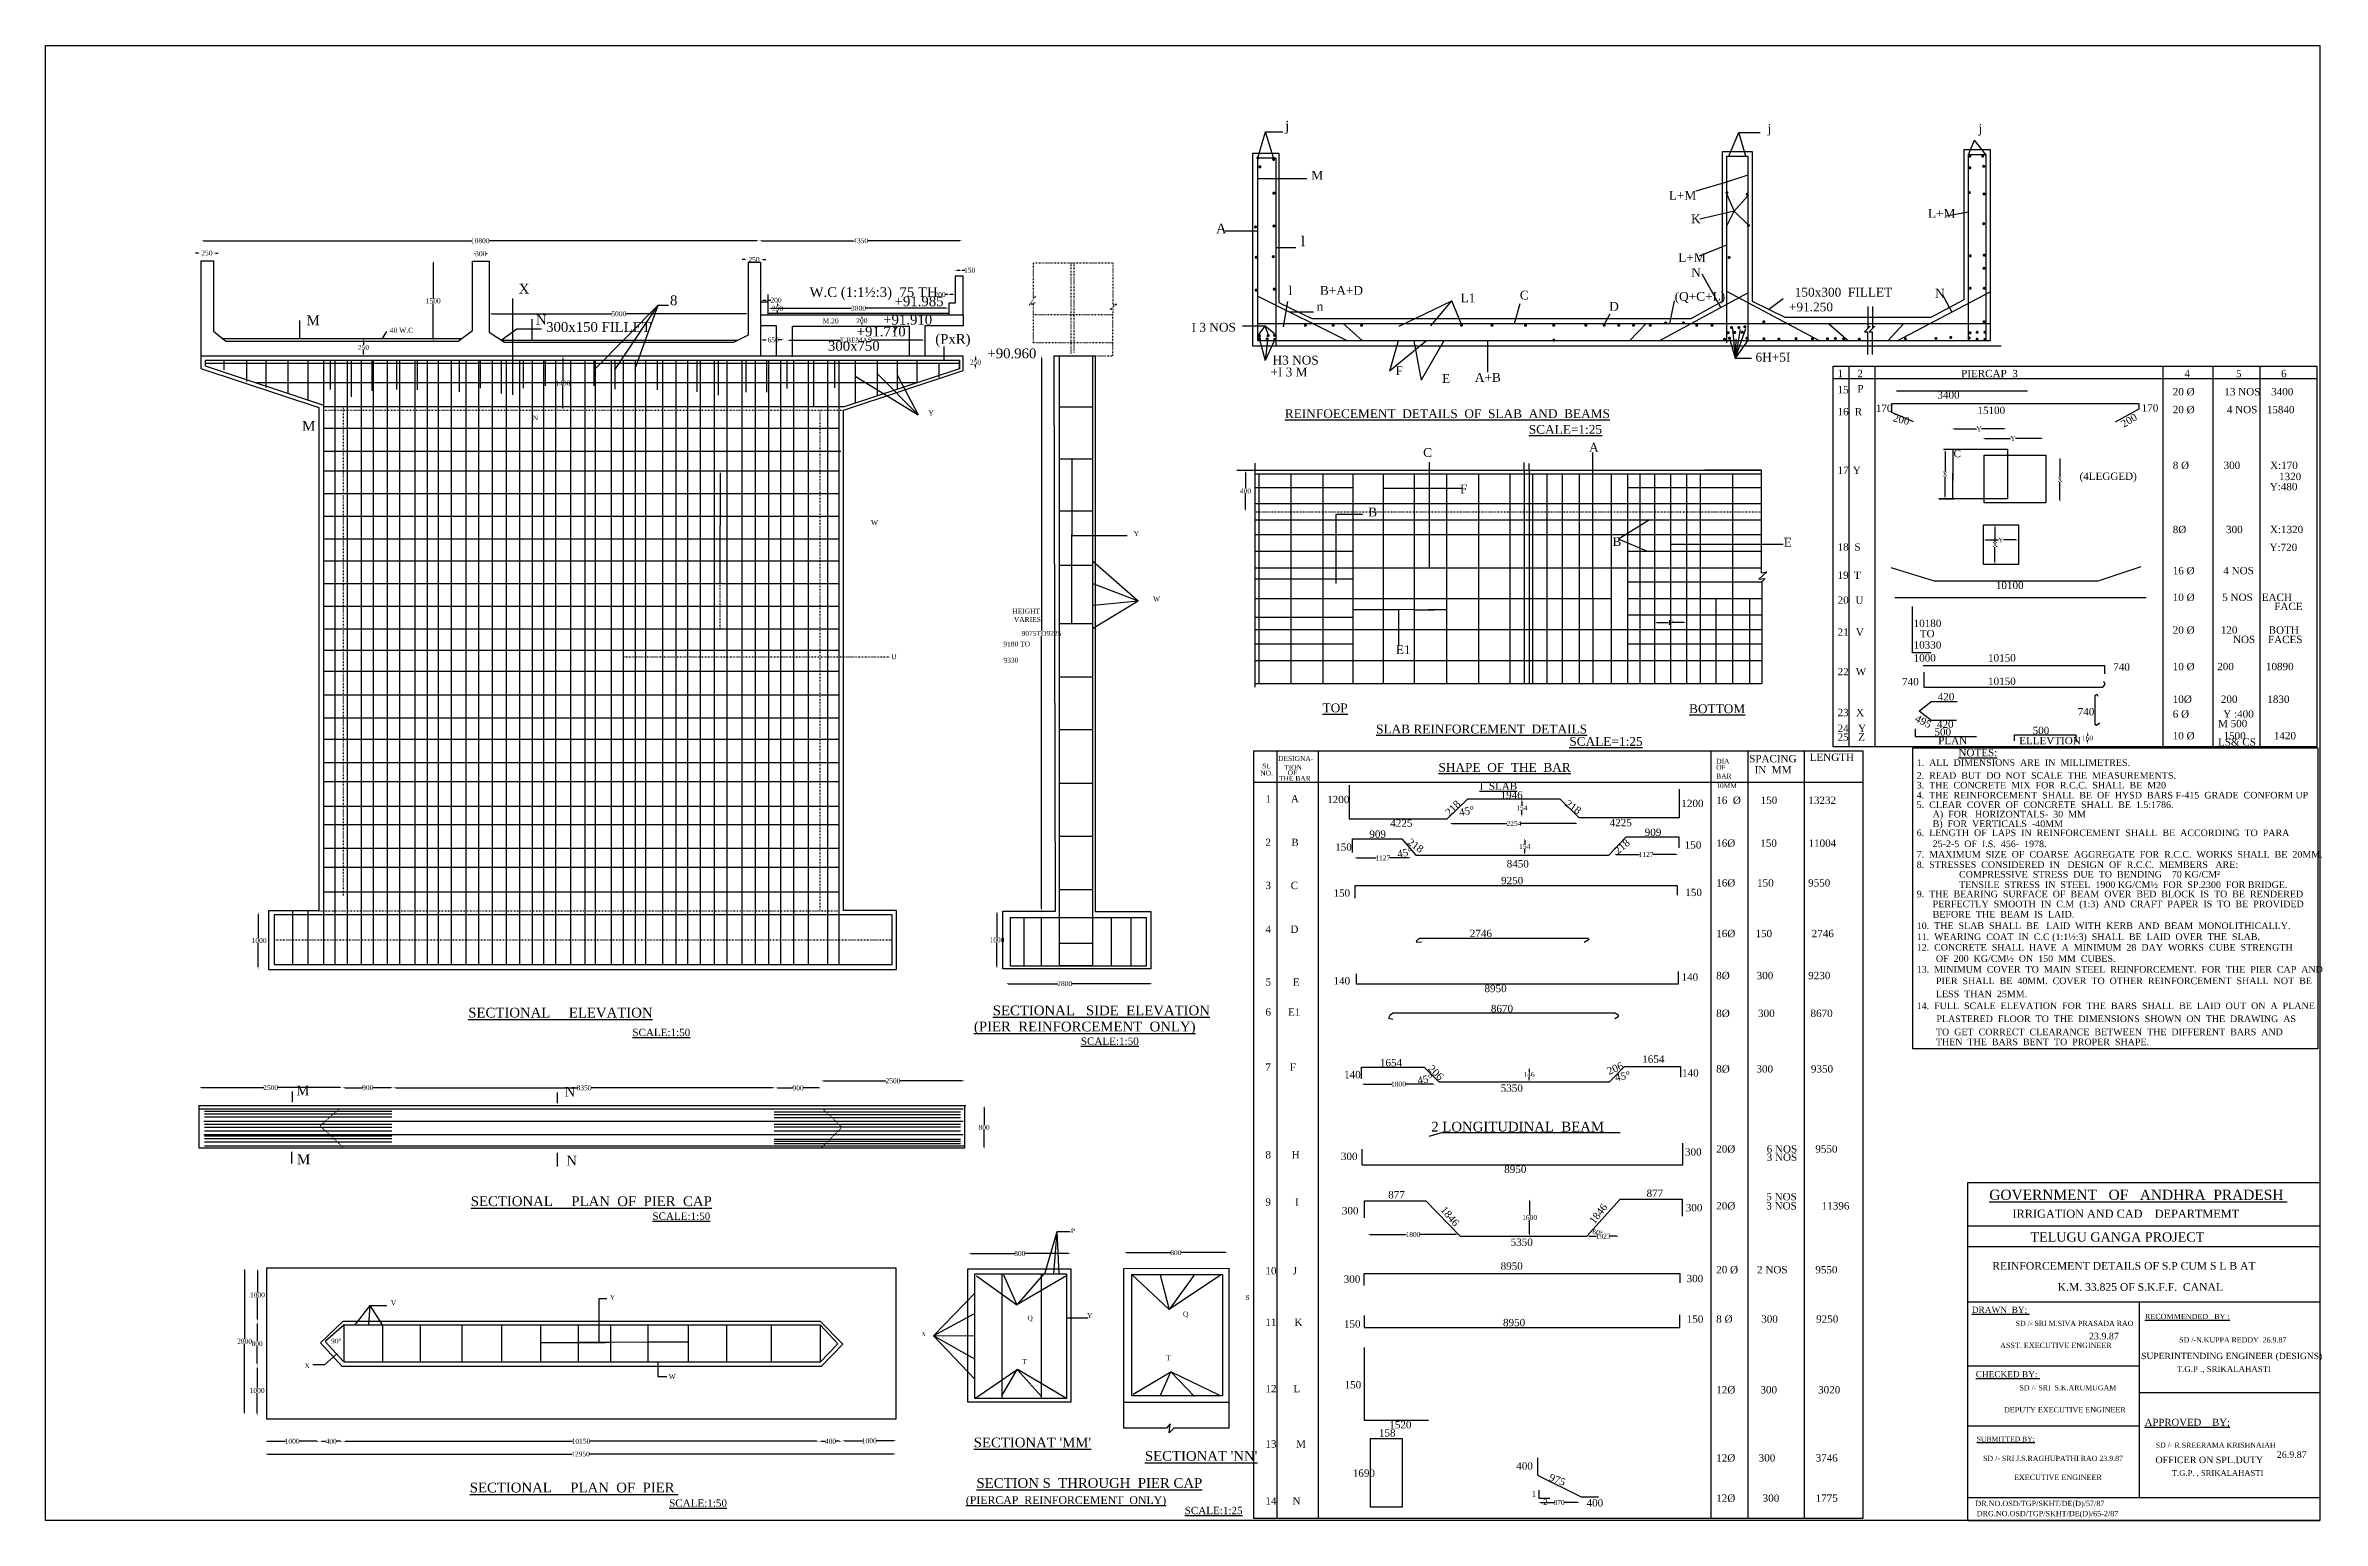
# Model space of a CAD drawing. Header units: millimetres. Extents: x 1748 to 48297, y 1053 to 31206.
import ezdxf

# ---------------------------------------------------------------- set-up
doc = ezdxf.new("R2010")
doc.units = ezdxf.units.MM
doc.header["$MEASUREMENT"] = 0
doc.header["$PDMODE"] = 66
doc.header["$PDSIZE"] = 170
doc.linetypes.add('ACAD_ISO03W100', pattern=[30, 12, -18])
for name, color, linetype in [('DIM', 5, 'Continuous'), ('DOT LINE', 3, 'ACAD_ISO03W100'), ('DWG. LINE', 1, 'Continuous'), ('HATCH', 2, 'Continuous'), ('TEXT', 7, 'Continuous')]:
    doc.layers.add(name, color=color, linetype=linetype)
doc.layers.add('TITLE', color=7, linetype='Continuous', lineweight=30)
doc.styles.get("Standard").update_dxf_attribs({"font": 'TIMES.TTF', "height": 100})
doc.dimstyles.get("Standard").update_dxf_attribs({"dimtxt": 100, "dimasz": 50, "dimexe": 0.18, "dimexo": 0.0625, "dimgap": 0.09, "dimtad": 0, "dimtih": 1, "dimtoh": 1, "dimdec": 1, "dimzin": 0, "dimdsep": 46, "dimtxsty": 'Standard', "dimcen": 0.09, "dimse1": 1, "dimse2": 1, "dimclrd": 5, "dimclre": 5, "dimclrt": 4, "dimadec": 0, "dimazin": 0, "dimtfac": 1, "dimtdec": 1, "dimtofl": 0, "dimtmove": 0, "dimatfit": 3, "dimfxl": 1, "dimtolj": 1, "dimtzin": 0, "dimarcsym": 0})

msp = doc.modelspace()

# ---------------------------------------------------------------- texts
at = {"layer": 'TEXT'}
for s, height, p in [('j', 200, (27090.5, 29466.64)), ('j', 180, (36952.69, 29419.37)), ('j', 180, (41263.63, 29420.47)), ('M', 180, (27624.77, 28463.47)), ('L+M', 180, (34933.89, 28055.33)), ('A', 200, (25674.97, 27366.57)), ('K', 180, (35388.42, 27573.58)), ('L+M', 180, (40231.8, 27685.22)), ('l', 200, (27411.9, 27104.78)), ('L+M', 180, (35126.6, 26780.01)), ('N', 180, (35393.45, 26473.9)), ('X', 200, (11421, 26136.5)), ('8', 200, (14514, 25897.5)), ('W.C (1:1½:3)  75 TH', 200, (17367.5, 26066)), ('+91.985', 200, (19105.5, 25876.5)), ('l', 180, (27159.63, 26104.01)), ('B+A+D', 180, (27801.05, 26111.34)), ('L1', 180, (30677.64, 25955.71)), ('C', 180, (31888.22, 26014.46)), ('(Q+C+L)', 180, (35054.03, 25987.7)), ('150x300  FILLET', 180, (37508.13, 26074.23)), ('N', 180, (40376.59, 26053.84)), ('M', 200, (7086, 25487.5)), ('N', 200, (11772, 25503)), ('M.20', 100, (17635, 25527.5)), ('+91.910', 200, (18872.81, 25501.22)), ('n', 180, (27733.51, 25784.74)), ('D', 180, (33714.31, 25783.47)), ('+91.250', 180, (37389.56, 25772.66)), ('40 W.C', 100, (8787, 25335.5)), ('300x150 FILLET', 200, (11982, 25353)), ('300x750', 200, (17743.5, 24966.5)), ('+91.710', 200, (18331, 25260.5)), ('(PxR)', 200, (19937, 25109)), ('I 3 NOS', 180, (25177.45, 25357.23)), ('+90.960', 200, (21003.5, 24813.5)), ('H3 NOS', 180, (26832.54, 24684.96)), ('6H+5I', 180, (36706.77, 24745.04)), ('+I 3 M', 180, (26790.25, 24441.97)), ('F', 180, (29347.75, 24467.96)), ('E', 180, (30298.65, 24309.37)), ('A+B', 180, (30969.21, 24330.86)), ('1', 150, (38384, 24426)), ('15', 150, (38384, 24097)), ('P', 150, (38789, 24116)), ('2', 150, (38789, 24426)), ('PIERCAP  3', 150, (40910.5, 24426)), ('20 %%C', 150, (45236.5, 24054)), ('4', 150, (45475.5, 24426)), ('5', 150, (46528.5, 24426)), ('3400', 150, (47248, 24054)), ('6', 150, (47450.5, 24426)), ('Y', 100, (19796.5, 23649)), ('16', 150, (38384, 23645.5)), ('R', 150, (38736, 23645.5)), ('170', 150, (39165.5, 23716)), ('3400', 150, (40425.5, 23988)), ('15100', 150, (41243, 23673)), ('170', 150, (44601.5, 23721.5)), ('20 %%C', 150, (45236.5, 23690)), ('13 NOS', 150, (46291.5, 24054)), ('4 NOS', 150, (46342, 23690)), ('15840', 150, (47159.5, 23690)), ('M', 200, (6993.5, 23329.5)), ('N', 100, (11710, 23541)), ('C', 180, (29912.26, 22796.69)), ('A', 180, (33302.84, 22903.27)), ('C', 150, (40755, 22791)), ('17', 150, (38384, 22449)), ('Y', 150, (38694, 22449)), ('(4LEGGED)', 150, (43331.5, 22326.5)), ('8 %%C', 150, (45236.5, 22549.5)), ('300', 150, (46276, 22549.5)), ('X:170', 150, (47226.5, 22549.5)), ('1320', 150, (47410, 22321.5)), ('F', 180, (30666.11, 22052.06)), ('Y:480', 150, (47219, 22113.5)), ('W', 100, (18623, 21405)), ('B', 180, (28788.53, 21579.85)), ('Y', 100, (23992.61, 21178.27)), ('B', 180, (33781.56, 20975.08)), ('E', 180, (37282.48, 20962.2)), ('18', 150, (38384, 20880.5)), ('S', 150, (38728, 20880.5)), ('8%%C', 150, (45236.5, 21238)), ('300', 150, (46326.5, 21238)), ('Y:720', 150, (47215, 20872.5)), ('X:1320', 150, (47223, 21238)), ('16 %%C', 150, (45236.5, 20397.5)), ('4 NOS', 150, (46270, 20397.5)), ('19', 150, (38384, 20303.5)), ('T', 150, (38718.5, 20303.5)), ('10100', 150, (41620.5, 20096)), ('HEIGHT', 100, (21511.6, 19593.27)), ('W', 100, (24390.76, 19842.64)), ('20', 150, (38384, 19794.5)), ('U', 150, (38748, 19794.5)), ('10 %%C', 150, (45236.5, 19851)), ('5 NOS  ', 150, (46247.5, 19851)), ('EACH', 150, (47056, 19851)), ('FACE', 150, (47311.5, 19665.5)), ('VARIES', 100, (21543.46, 19423.16)), ('21', 150, (38384, 19139.5)), ('V', 150, (38757, 19139.5)), ('10180', 150, (39939, 19319.5)), ('TO', 150, (40065, 19109)), ('20 %%C', 150, (45236.5, 19182.5)), ('120', 150, (46218.5, 19182.5)), ('NOS', 150, (46468.5, 18989.5)), ('FACES', 150, (47184, 18989.5)), ('BOTH', 150, (47197.5, 19182.5)), ('U', 100, (19037.5, 18661.5)), ('9180 TO', 100, (21329.1, 18919.49)), ('9330', 100, (21331.07, 18590.37)), ('E1', 180, (29352.49, 18765.05)), ('10330', 150, (39939, 18878)), ('1000', 150, (39939, 18612.5)), ('10150', 150, (41460.5, 18612.5)), ('22', 150, (38384, 18331)), ('W', 150, (38755, 18331)), ('740', 150, (39703, 18128)), ('10150', 150, (41460.5, 18133.5)), ('740', 150, (44020.5, 18426.5)), ('10 %%C', 150, (45236.5, 18436)), ('200', 150, (46146, 18436)), ('10890', 150, (47141.5, 18436)), ('%%UTOP', 180, (27855.68, 17575.6)), ('%%UBOTTOM', 180, (35347.64, 17558.14)), ('420', 150, (40431.5, 17819.5)), ('10%%C  ', 150, (45236.5, 17768)), ('200', 150, (46220, 17768)), ('1830', 150, (47170, 17768)), ('23', 150, (38384, 17496)), ('24', 150, (38384, 17171.5)), ('X', 150, (38762.5, 17496)), ('Y', 150, (38803, 17171.5)), ('500', 150, (40364, 17097.5)), ('420', 150, (40415, 17256)), ('500', 150, (42372, 17129.5)), ('740', 150, (43293, 17512)), ('6 %%C', 150, (45236.5, 17466)), ('M 500', 150, (46162, 17270.5)), ('Y :400', 150, (46269, 17466)), ('25', 150, (38384, 16994)), ('Z', 150, (38804, 16994)), ('PLAN', 150, (40441.5, 16922)), ('%%UNOTES:', 150, (40856, 16676)), ('ELLEVTION', 150, (42098, 16923)), ('10 %%C', 150, (45236.5, 17022.5)), ('LS& CS', 150, (46162, 16892.5)), ('1500', 150, (46274.5, 17022.5)), ('1420', 150, (47303, 17022.5)), ('NO.', 100, (26581.53, 16282.21)), ('SL', 100, (26620.83, 16428.02)), ('DESIGNA-', 100, (26944.64, 16580.4)), ('TION', 100, (27069.07, 16400.34)), ('OF', 100, (27141.04, 16290.69)), ('%%USHAPE  OF  THE  BAR', 180, (30224.28, 16357.77)), ('DIA', 100, (35903.07, 16524.34)), ('BAR', 100, (35903.07, 16218.84)), ('OF', 100, (35903.07, 16400.34)), ('SPACING ', 150, (36576.07, 16553.34)), ('IN  MM', 150, (36687, 16324)), ('LENGTH', 150, (37814, 16580.5)), ('2.  READ  BUT  DO  NOT  SCALE  THE  MEASUREMENTS.', 135, (40001.57, 16215.84)), ('1.  ALL  DIMENSIONS  ARE  IN  MILLIMETRES.', 135, (40001.57, 16478.84)), ('1', 150, (26687.18, 15731.78)), ('THE BAR', 100, (26963.15, 16174.89)), ('A', 150, (27208.51, 15731.78)), ('1200', 150, (27949.85, 15717.63)), ('%%UI  SLAB', 150, (31065.78, 15991.77)), ('1946', 150, (31495.28, 15809.27)), ('10MM', 100, (35903.07, 16024.34)), ('16  %%C', 150, (35903.07, 15701.84)), ('150', 150, (36811.07, 15701.84)), ('13232', 150, (37786.07, 15701.84)), ('4.  THE  REINFORCEMENT  SHALL  BE  OF  HYSD  BARS F-415  GRADE  CONFORM UP', 135, (40001.57, 15813.84)), ('3.  THE  CONCRETE  MIX  FOR  R.C.C.  SHALL  BE  M20', 135, (40001.57, 16018.34)), ('4225', 150, (29239.25, 15234.48)), ('4225', 150, (33724.1, 15244.56)), ('1200', 150, (35190.53, 15636.84)), ('5.  CLEAR  COVER  OF  CONCRETE  SHALL  BE  1.5:1786.', 135, (40001.57, 15618.34)), ('A)  FOR   HORIZONTALS-  30  MM', 135, (40328.5, 15425.84)), ('B)  FOR  VERTICALS  -40MM', 135, (40328.5, 15230.34)), ('2', 150, (26687.18, 14840.95)), ('B', 150, (27215.84, 14840.95)), ('150', 150, (28114.5, 14744.4)), ('909', 150, (28811.41, 15008.77)), ('909', 150, (34442.11, 15047.39)), ('150', 150, (35258.53, 14788.82)), ('16%%C', 150, (35903.07, 14824.84)), ('150', 150, (36803.57, 14824.84)), ('11004', 150, (37790.07, 14824.84)), ('6.  LENGTH  OF  LAPS  IN  REINFORCEMENT  SHALL  BE  ACCORDING  TO  PARA   ', 135, (40001.57, 15043.34)), ('25-2-5  OF  I.S.  456-  1978. ', 135, (40328.5, 14818.84)), ('8450', 150, (31619.2, 14403.35)), ('8.  STRESSES  CONSIDERED  IN   DESIGN  OF  R.C.C.  MEMBERS   ARE:', 135, (40001.57, 14393.34)), ('7.  MAXIMUM  SIZE  OF  COARSE  AGGREGATE  FOR  R.C.C.  WORKS  SHALL  BE  20MM.', 135, (40001.57, 14603.84)), ('3', 150, (26687.18, 13960.64)), ('C', 150, (27204.04, 13960.64)), ('9250', 150, (31504.81, 14060.36)), ('150', 150, (35271.37, 13818.1)), ('16%%C', 150, (35903.07, 14013.34)), ('150', 150, (36738.07, 14013.34)), ('9550', 150, (37781.57, 14013.34)), ('TENSILE  STRESS  IN  STEEL  1900 KG/CM½  FOR  SP.2300  FOR BRIDGE.      ', 135, (40867.5, 13983.84)), ('COMPRESSIVE  STRESS  DUE  TO  BENDING    70 KG/CM²', 135, (40867.5, 14195.34)), ('150', 150, (28078.77, 13805.26)), ('9.  THE  BEARING  SURFACE  OF  BEAM  OVER  BED  BLOCK  IS  TO  BE  RENDERED', 135, (40001.57, 13792.84)), ('PERFECTLY  SMOOTH  IN  C.M  (1:3)  AND  CRAFT  PAPER  IS  TO  BE  PROVIDED', 135, (40328.5, 13589.34)), ('BEFORE  THE  BEAM  IS  LAID.', 135, (40328.5, 13378.34)), ('4', 150, (26687.18, 13065.61)), ('D', 150, (27198.33, 13065.61)), ('2746', 150, (30864.52, 12980.87)), ('16%%C', 150, (35903.07, 12977.84)), ('150', 150, (36705.07, 12977.84)), ('2746', 150, (37855.57, 12977.84)), ('10.  THE  SLAB  SHALL  BE   LAID  WITH  KERB  AND  BEAM  MONOLITHICALLY.  ', 135, (40001.57, 13144.34)), ('11.  WEARING  COAT  IN  C.C (1:1½:3)  SHALL  BE  LAID  OVER  THE  SLAB.', 135, (40001.57, 12918.34)), ('12.  CONCRETE  SHALL  HAVE  A  MINIMUM  28  DAY  WORKS  CUBE  STRENGTH', 135, (40001.57, 12702.34)), ('OF  200  KG/CM½  ON  150  MM  CUBES.', 135, (40395, 12472.84)), ('5', 150, (26687.18, 11984.46)), ('E', 150, (27246.88, 11984.46)), ('140', 150, (28078.77, 12011.36)), ('140', 150, (35193.77, 12087.36)), ('8%%C', 150, (35903.07, 12118.84)), ('300', 150, (36730.07, 12118.84)), ('9230', 150, (37783.07, 12118.84)), ('13.  MINIMUM  COVER  TO  MAIN  STEEL  REINFORCEMENT.  FOR  THE  PIER  CAP  AND', 135, (40001.57, 12252.84)), ('PIER  SHALL  BE  40MM.  COVER  TO  OTHER  REINFORCEMENT  SHALL  NOT  BE', 135, (40395, 12017.34)), ('8950', 150, (31165.9, 11853.63)), ('14.  FULL  SCALE  ELEVATION  FOR  THE  BARS  SHALL  BE  LAID  OUT  ON  A  PLANE  ', 135, (40001.57, 11506.84)), ('LESS  THAN  25MM.', 135, (40395, 11749.84)), ('6', 150, (26687.18, 11372.23)), ('E1', 150, (27148.32, 11372.23)), ('8670', 150, (31296.42, 11443.3)), ('8%%C', 150, (35903.07, 11345.84)), ('300', 150, (36758.57, 11345.84)), ('8670', 150, (37831.07, 11345.84)), ('PLASTERED  FLOOR  TO  THE  DIMENSIONS  SHOWN  ON  THE  DRAWING  AS', 135, (40404.5, 11241.84)), ('TO  GET  CORRECT  CLEARANCE  BETWEEN  THE  DIFFERENT  BARS  AND', 135, (40395, 10972.34)), ('THEN  THE  BARS  BENT  TO  PROPER  SHAPE.', 135, (40395, 10768.84)), ('7', 150, (26687.18, 10248.65)), ('F', 150, (27184.85, 10248.65)), ('140', 150, (28294.27, 10094.36)), ('1654', 150, (29027.04, 10337.36)), ('1654', 150, (34389.54, 10409.36)), ('140', 150, (35204.27, 10126.36)), ('8%%C', 150, (35903.07, 10209.84)), ('300', 150, (36725.57, 10209.84)), ('9350', 150, (37839.07, 10209.84)), ('M', 200, (6874.5, 9743.5)), ('N', 200, (12361.5, 9715.5)), ('5350', 150, (31497.04, 9818.86)), ('2 LONGITUDINAL  BEAM', 200, (30076.77, 9003.97)), ('M', 200, (6889.5, 8336.5)), ('N', 200, (12391.5, 8311.5)), ('8', 150, (26687.18, 8455.11)), ('H', 150, (27224.71, 8455.11)), ('300', 150, (28229.77, 8421.86)), ('300', 150, (35264.27, 8512.36)), ('20%%C', 150, (35903.07, 8572.84)), ('6 NOS', 150, (36934.57, 8572.84)), ('3 NOS', 150, (36934.57, 8404.34)), ('9550', 150, (37929.07, 8572.84)), ('8950', 150, (31569.27, 8157.86)), ('9', 150, (26687.18, 7490.28)), ('I', 150, (27294.02, 7490.28)), ('300', 150, (28249.77, 7311.86)), ('877', 150, (29197.27, 7637.86)), ('877', 150, (34478.77, 7667.36)), ('300', 150, (35280.77, 7372.86)), ('20%%C', 150, (35903.07, 7410.34)), ('3 NOS', 150, (36926.57, 7410.34)), ('5 NOS', 150, (36926.57, 7598.84)), ('11396', 150, (38060.07, 7410.34)), ('P', 100, (22710.21, 6928.09)), ('5350', 150, (31700.27, 6666.36)), ('10', 150, (26687.18, 6084.85)), ('J', 150, (27243.42, 6084.85)), ('300', 150, (28287.77, 5912.36)), ('8950', 150, (31495.27, 6179.36)), ('300', 150, (35297.27, 5923.86)), ('20 %%C', 150, (35903.07, 6104.84)), ('2 NOS', 150, (36738.07, 6104.84)), ('9550', 150, (37929.07, 6104.84)), ('Y', 100, (13284.15, 5564.66)), ('S', 100, (26278.55, 5562.29)), ('V', 100, (8805.94, 5451.34)), ('Q', 100, (21822.18, 5143.1)), ('Y', 100, (23040.12, 5193.75)), ('Q', 100, (25000.4, 5225.4)), ('11', 150, (26687.18, 5030.06)), ('K', 150, (27281.44, 5030.06)), ('150', 150, (28292.37, 4996.6)), ('8950', 150, (31544.27, 5024.36)), ('150', 150, (35299.87, 5096.6)), ('8 %%C', 150, (35903.07, 5095.84)), ('300', 150, (36824.07, 5095.84)), ('9250', 150, (37945.57, 5095.84)), ('90%%D', 100, (7585.08, 4671.71)), ('x', 100, (19662.04, 4830.04)), ('X', 100, (7039.95, 4168.3)), ('T', 100, (21711.69, 4250.65)), ('T', 100, (24657.47, 4329.3)), ('W', 100, (14487.94, 3944.4)), ('12', 150, (26687.18, 3673.18)), ('L', 150, (27260.08, 3673.18)), ('150', 150, (28305.37, 3753.1)), ('12%%C', 150, (35903.07, 3649.84)), ('300', 150, (36807.07, 3649.84)), ('3020', 150, (37986.07, 3649.84)), ('158', 150, (29007.37, 2768.6)), ('1520', 150, (29219.87, 2936.1)), ('13', 150, (26687.18, 2544.34)), ('M', 150, (27311.83, 2544.34)), ('12%%C ', 150, (35903.07, 2257.34)), ('300', 150, (36771.07, 2257.34)), ('3746', 150, (37935.57, 2257.34)), ('1690', 150, (28472.87, 1945.6)), ('400', 150, (31814.87, 2092.6)), ('14', 150, (26687.18, 1377.32)), ('N', 150, (27241.04, 1377.32)), ('1', 120, (32129.37, 1534.6)), ('2', 120, (32365.14, 1369.6)), ('400', 150, (33252.87, 1337.6)), ('12%%C', 150, (35903.07, 1434.34)), ('300', 150, (36852.07, 1434.34)), ('1775', 150, (37935.57, 1434.34))]:
    msp.add_text(s, height=height, dxfattribs=at).set_placement(p)
for s, height, rotation, p in [('200', 150, 346.249445, (39504.5, 23528.5)), ('200', 150, 31.739141, (44236.75, 23389.62)), ('495', 150, 332.908509, (39950.5, 17400)), ('218', 150, 44.974147, (30449.42, 15444.97)), ('45%%D', 150, 11.134317, (30659.23, 15452.52)), ('218', 150, 324.979212, (32796.72, 15674.47)), ('218', 150, 324.979212, (29574.42, 14888.62)), ('218', 150, 40.130548, (33893.54, 14664.03)), ('45%%D', 150, 11.134317, (29395.4, 14601.74)), ('206', 150, 315.451139, (29999.43, 10275.5)), ('206', 150, 23.157509, (33709, 10161.5)), ('45%%D', 150, 11.134317, (29808.4, 9967.74)), ('45%%D', 150, 11.134317, (33848.4, 10031.24)), ('1846', 150, 310.199492, (30256, 7397)), ('1846', 150, 52.49306, (33413.5, 7099)), ('60%%D', 100, 349.080219, (33363, 6912.5)), ('975', 150, 339.152468, (32469.33, 1875.72))]:
    msp.add_text(s, height=height, rotation=rotation, dxfattribs=at).set_placement(p)
at = {"layer": 'TITLE'}
for s, height, p in [('%%UREINFOECEMENT  DETAILS  OF  SLAB  AND  BEAMS', 180, (27084.04, 23590.41)), ('%%USCALE=1:25', 180, (32071, 23268.8)), ('%%USLAB REINFORCEMENT  DETAILS', 180, (28949.63, 17143)), ('%%USCALE=1:25', 180, (32900.07, 16889.43)), ('%%U(PIER  REINFORCEMENT  ONLY)', 200, (20727.61, 11051.35)), ('%%USECTIONAL   SIDE  ELEVATION', 200, (21112.94, 11380.33)), ('%%USCALE:1:50', 150, (13744.5, 10955.5)), ('%%USCALE:1:50', 150, (22914.05, 10776.61)), ('%%USECTIONAL     PLAN  OF  PIER  CAP', 200, (10441, 7480)), ('%%USCALE:1:50', 150, (14154, 7199)), ("%%USECTIONAT 'MM'", 200, (20723.47, 2547.49)), ("%%USECTIONAT 'NN'", 200, (24223.08, 2273.24)), ('%%USECTION S  THROUGH  PIER CAP', 200, (20779.76, 1718.66)), ('%%USECTIONAL     PLAN  OF  PIER ', 200, (10419.81, 1625.88)), ('%%USCALE:1:50', 150, (14495.64, 1334)), ('%%U(PIERCAP  REINFORCEMENT  ONLY)', 160, (20562.14, 1389.18)), ('%%USCALE:1:25', 150, (25036.43, 1181.67))]:
    msp.add_text(s, height=height, dxfattribs=at).set_placement(p)
at = {"layer": 'TITLE', "linetype": 'ACAD_ISO03W100'}
msp.add_text('%%USECTIONAL     ELEVATION', height=200, dxfattribs=at).set_placement((10390, 11335.5))
at = {"layer": 'TITLE', "lineweight": 30}
for s, height, p in [('%%UGOVERNMENT   OF   ANDHRA  PRADESH ', 208.3107, (41486.04, 7607.29)), ('IRRIGATION AND CAD    DEPARTMEMT ', 165.819, (41960.63, 7241.36)), ('TELUGU GANGA PROJECT', 190.7507, (42328.21, 6753.21)), ('REINFORCEMENT DETAILS OF S.P CUM S L B AT ', 157.4329, (41545.55, 6179.78)), (' K.M. 33.825 OF S.K.F.F.  CANAL  ', 157.4329, (42822.2, 5747.59)), ('%%UDRAWN  BY; ', 125.9553, (41129.22, 5296.38)), ('SD /- SRI M.SIVA PRASADA RAO', 105.5133, (42023.51, 5029.27)), ('%%URECOMMENDED   BY :', 108.0921, (44667.81, 5169.2)), ('ASST. EXECUTIVE ENGINEER', 108.243, (41706.73, 4577.6)), ('23.9.87', 134.942, (43523.41, 4754.86)), ('SD /-N.KUPPA REDDY  26.9.87', 105.5133, (45369.28, 4692.09)), ('SUPERINTENDING ENGINEER (DESIGNS)', 128.9703, (44591.04, 4351.34)), ('T.G.P ., SRIKALAHASTI', 119.7582, (45317.06, 4087.54)), ('%%UCHECKED BY: ', 125.9553, (41208.59, 3980.39)), ('SD /- SRI  S.K.ARUMUGAM', 105.5133, (42102.88, 3713.28)), ('DEPUTY EXECUTIVE ENGINEER', 108.243, (41786.1, 3261.61)), ('%%UAPPROVED    BY;', 145.333, (44662.04, 2987.18)), ('%%USUBMITTED BY;', 101.7337, (41229.27, 2665.97)), ('SD /- SRI J.S.RAGHUPATHI RAO 23.9.87', 105.5133, (41359, 2269.26)), ('OFFICER ON SPL.DUTY', 134.9425, (44882.33, 2224.39)), ('SD /- R.SREERAMA KRISHNAIAH', 105.5133, (44886.64, 2540.8)), ('26.9.87', 134.942, (47363.77, 2332.37)), ('EXECUTIVE ENGINEER', 108.243, (41991.4, 1881.32)), ('T.G.P. , SRIKALAHASTI', 116.2664, (45217.13, 1965.25)), ('DR.NO.OSD/TGP/SKHT/DE(D)/57/87', 108.243, (41202.74, 1346.44)), ('DRG.NO.OSD/TGP/SKHT/DE(D)/65-2/87', 108.243, (41229.61, 1140.03))]:
    msp.add_text(s, height=height, dxfattribs=at).set_placement(p)

# ---------------------------------------------------------------- blocks, each defined once
blk = doc.blocks.new('*D2')
at = {"layer": 'Defpoints', "color": 0}
for p in [(4916, 26960), (5177, 26964), (5177, 26960)]:
    blk.add_point(p, dxfattribs=at)
at = {"layer": 'DIM', "color": 5, "lineweight": -2}
for p, q in [((4866, 26964), (4816, 26964)), ((5227, 26964), (5277, 26964))]:
    blk.add_line(p, q, dxfattribs=at)
at = {"layer": 'DIM', "color": 5}
for points in [[(4866, 26972), (4866, 26956), (4916, 26964)], [(5227, 26972), (5227, 26956), (5177, 26964)]]:
    blk.add_solid(points, dxfattribs=at)
at = {"layer": 'DIM', "color": 4, "insert": (5047, 26964), "char_height": 100, "attachment_point": 5}
blk.add_mtext('\\A1;250', dxfattribs=at)
blk = doc.blocks.new('*D3')
at = {"layer": 'Defpoints', "color": 0}
for p in [(4930, 27218), (16336, 27218), (16336, 27215)]:
    blk.add_point(p, dxfattribs=at)
at = {"layer": 'DIM', "color": 5, "lineweight": -2}
for p, q in [((4980, 27215), (10460, 27215)), ((16286, 27215), (10807, 27215))]:
    blk.add_line(p, q, dxfattribs=at)
at = {"layer": 'DIM', "color": 5}
for points in [[(4980, 27223), (4980, 27207), (4930, 27215)], [(16286, 27223), (16286, 27207), (16336, 27215)]]:
    blk.add_solid(points, dxfattribs=at)
at = {"layer": 'DIM', "color": 4, "insert": (10634, 27215), "char_height": 100, "attachment_point": 5}
blk.add_mtext('\\A1;10800', dxfattribs=at)
blk = doc.blocks.new('*D4')
at = {"layer": 'Defpoints', "color": 0}
for p in [(16336, 27215), (20487, 27216), (20487, 27215)]:
    blk.add_point(p, dxfattribs=at)
at = {"layer": 'DIM', "color": 5, "lineweight": -2}
for p, q in [((16386, 27216), (18268, 27216)), ((20437, 27216), (18556, 27216))]:
    blk.add_line(p, q, dxfattribs=at)
at = {"layer": 'DIM', "color": 5}
for points in [[(16386, 27224), (16386, 27207), (16336, 27216)], [(20437, 27224), (20437, 27207), (20487, 27216)]]:
    blk.add_solid(points, dxfattribs=at)
at = {"layer": 'DIM', "color": 4, "insert": (18412, 27216), "char_height": 100, "attachment_point": 5}
blk.add_mtext('\\A1;4350', dxfattribs=at)
blk = doc.blocks.new('*D5')
at = {"layer": 'Defpoints', "color": 0}
for p in [(9659, 26812), (9673, 26812), (9659, 25161)]:
    blk.add_point(p, dxfattribs=at)
at = {"layer": 'DIM', "color": 5, "lineweight": -2}
for p, q in [((9673, 26762), (9673, 26037)), ((9673, 25211), (9673, 25936))]:
    blk.add_line(p, q, dxfattribs=at)
at = {"layer": 'DIM', "color": 5}
for points in [[(9665, 26762), (9682, 26762), (9673, 26812)], [(9665, 25211), (9682, 25211), (9673, 25161)]]:
    blk.add_solid(points, dxfattribs=at)
at = {"layer": 'DIM', "color": 4, "insert": (9673, 25986), "char_height": 100, "attachment_point": 5}
blk.add_mtext('\\A1;1500', dxfattribs=at)
blk = doc.blocks.new('*D6')
at = {"layer": 'Defpoints', "color": 0}
for p in [(10481, 26948), (10810, 26950), (10810, 26948)]:
    blk.add_point(p, dxfattribs=at)
at = {"layer": 'DIM', "color": 5, "lineweight": -2}
for p, q in [((10531, 26950), (10540, 26950)), ((10760, 26950), (10750, 26950))]:
    blk.add_line(p, q, dxfattribs=at)
at = {"layer": 'DIM', "color": 5}
for points in [[(10531, 26958), (10531, 26942), (10481, 26950)], [(10760, 26958), (10760, 26942), (10810, 26950)]]:
    blk.add_solid(points, dxfattribs=at)
at = {"layer": 'DIM', "color": 4, "insert": (10645, 26950), "char_height": 100, "attachment_point": 5}
blk.add_mtext('\\A1;300', dxfattribs=at)
blk = doc.blocks.new('*D7')
at = {"layer": 'Defpoints', "color": 0}
for p in [(10815, 25722), (16119, 25722), (16119, 25722)]:
    blk.add_point(p, dxfattribs=at)
at = {"layer": 'DIM', "color": 5, "lineweight": -2}
for p, q in [((10865, 25722), (13325, 25722)), ((16069, 25722), (13609, 25722))]:
    blk.add_line(p, q, dxfattribs=at)
at = {"layer": 'DIM', "color": 5}
for points in [[(10865, 25730), (10865, 25714), (10815, 25722)], [(16069, 25730), (16069, 25714), (16119, 25722)]]:
    blk.add_solid(points, dxfattribs=at)
at = {"layer": 'DIM', "color": 4, "insert": (13467, 25722), "char_height": 100, "attachment_point": 5}
blk.add_mtext('\\A1;5000', dxfattribs=at)
blk = doc.blocks.new('*D8')
at = {"layer": 'Defpoints', "color": 0}
for p in [(16366, 26000), (16524, 26000), (16524, 26000)]:
    blk.add_point(p, dxfattribs=at)
at = {"layer": 'DIM', "color": 5, "lineweight": -2}
for p, q in [((16416, 26000), (16474, 26000)), ((16524, 26000), (16574, 26000))]:
    blk.add_line(p, q, dxfattribs=at)
at = {"layer": 'DIM', "color": 5}
for points in [[(16416, 26008), (16416, 25992), (16366, 26000)], [(16474, 26008), (16474, 25992), (16524, 26000)]]:
    blk.add_solid(points, dxfattribs=at)
at = {"layer": 'DIM', "color": 4, "insert": (16681, 26000), "char_height": 100, "attachment_point": 5}
blk.add_mtext('\\A1;200', dxfattribs=at)
blk = doc.blocks.new('*D9')
at = {"layer": 'Defpoints', "color": 0}
for p in [(16524, 25834), (20212, 25834), (20212, 25834)]:
    blk.add_point(p, dxfattribs=at)
at = {"layer": 'DIM', "color": 5, "lineweight": -2}
for p, q in [((16574, 25834), (18226, 25834)), ((20162, 25834), (18510, 25834))]:
    blk.add_line(p, q, dxfattribs=at)
at = {"layer": 'DIM', "color": 5}
for points in [[(16574, 25842), (16574, 25825), (16524, 25834)], [(20162, 25842), (20162, 25825), (20212, 25834)]]:
    blk.add_solid(points, dxfattribs=at)
at = {"layer": 'DIM', "color": 4, "insert": (18368, 25834), "char_height": 100, "attachment_point": 5}
blk.add_mtext('\\A1;3800', dxfattribs=at)
blk = doc.blocks.new('*D10')
at = {"layer": 'Defpoints', "color": 0}
for p in [(16711, 25970), (16711, 25698), (16711, 25698)]:
    blk.add_point(p, dxfattribs=at)
at = {"layer": 'DIM', "color": 5, "lineweight": -2}
for p, q in [((16711, 25920), (16711, 25885)), ((16711, 25748), (16711, 25783))]:
    blk.add_line(p, q, dxfattribs=at)
at = {"layer": 'DIM', "color": 5}
for points in [[(16703, 25920), (16720, 25920), (16711, 25970)], [(16703, 25748), (16720, 25748), (16711, 25698)]]:
    blk.add_solid(points, dxfattribs=at)
at = {"layer": 'DIM', "color": 4, "insert": (16711, 25834), "char_height": 100, "attachment_point": 5}
blk.add_mtext('\\A1;250', dxfattribs=at)
blk = doc.blocks.new('*D11')
at = {"layer": 'Defpoints', "color": 0}
for p in [(18437, 25698), (18437, 25467), (18437, 25467)]:
    blk.add_point(p, dxfattribs=at)
at = {"layer": 'DIM', "color": 5, "lineweight": -2}
for p, q in [((18437, 25648), (18437, 25633)), ((18437, 25517), (18437, 25532))]:
    blk.add_line(p, q, dxfattribs=at)
at = {"layer": 'DIM', "color": 5}
for points in [[(18429, 25648), (18445, 25648), (18437, 25698)], [(18429, 25517), (18445, 25517), (18437, 25467)]]:
    blk.add_solid(points, dxfattribs=at)
at = {"layer": 'DIM', "color": 4, "insert": (18437, 25582), "char_height": 100, "attachment_point": 5}
blk.add_mtext('\\A1;200', dxfattribs=at)
blk = doc.blocks.new('*D12')
at = {"layer": 'Defpoints', "color": 0}
for p in [(20192, 26115), (20346, 26115), (20346, 26115)]:
    blk.add_point(p, dxfattribs=at)
at = {"layer": 'DIM', "color": 5, "lineweight": -2}
for p, q in [((20192, 26115), (20142, 26115)), ((20296, 26115), (20242, 26115))]:
    blk.add_line(p, q, dxfattribs=at)
at = {"layer": 'DIM', "color": 5}
for points in [[(20242, 26123), (20242, 26107), (20192, 26115)], [(20296, 26123), (20296, 26107), (20346, 26115)]]:
    blk.add_solid(points, dxfattribs=at)
at = {"layer": 'DIM', "color": 4, "insert": (20035, 26115), "char_height": 100, "attachment_point": 5}
blk.add_mtext('\\A1;200', dxfattribs=at)
blk = doc.blocks.new('*D13')
at = {"layer": 'Defpoints', "color": 0}
for p in [(20336, 26616), (20490, 26616), (20490, 26614)]:
    blk.add_point(p, dxfattribs=at)
at = {"layer": 'DIM', "color": 5, "lineweight": -2}
for p, q in [((20386, 26614), (20440, 26614)), ((20490, 26614), (20540, 26614))]:
    blk.add_line(p, q, dxfattribs=at)
at = {"layer": 'DIM', "color": 5}
for points in [[(20386, 26623), (20386, 26606), (20336, 26614)], [(20440, 26623), (20440, 26606), (20490, 26614)]]:
    blk.add_solid(points, dxfattribs=at)
at = {"layer": 'DIM', "color": 4, "insert": (20640, 26614), "char_height": 100, "attachment_point": 5}
blk.add_mtext('\\A1;150', dxfattribs=at)
blk = doc.blocks.new('*D14')
at = {"layer": 'Defpoints', "color": 0}
for p in [(16366, 25194), (16842, 25194), (16842, 25190)]:
    blk.add_point(p, dxfattribs=at)
at = {"layer": 'DIM', "color": 5, "lineweight": -2}
for p, q in [((16416, 25190), (16480, 25190)), ((16792, 25190), (16727, 25190))]:
    blk.add_line(p, q, dxfattribs=at)
at = {"layer": 'DIM', "color": 5}
for points in [[(16416, 25198), (16416, 25181), (16366, 25190)], [(16792, 25198), (16792, 25181), (16842, 25190)]]:
    blk.add_solid(points, dxfattribs=at)
at = {"layer": 'DIM', "color": 4, "insert": (16604, 25190), "char_height": 100, "attachment_point": 5}
blk.add_mtext('\\A1; 650', dxfattribs=at)
blk = doc.blocks.new('*D15')
at = {"layer": 'Defpoints', "color": 0}
for p in [(16904, 25182), (19724, 25182), (19724, 25182)]:
    blk.add_point(p, dxfattribs=at)
at = {"layer": 'DIM', "color": 5, "lineweight": -2}
for p, q in [((16954, 25182), (18002, 25182)), ((19674, 25182), (18626, 25182))]:
    blk.add_line(p, q, dxfattribs=at)
at = {"layer": 'DIM', "color": 5}
for points in [[(16954, 25190), (16954, 25174), (16904, 25182)], [(19674, 25190), (19674, 25174), (19724, 25182)]]:
    blk.add_solid(points, dxfattribs=at)
at = {"layer": 'DIM', "color": 4, "insert": (18314, 25182), "char_height": 100, "attachment_point": 5}
blk.add_mtext('\\A1;T.BEMAS', dxfattribs=at)
blk = doc.blocks.new('*D16')
at = {"layer": 'Defpoints', "color": 0}
for p in [(20758, 24876), (20758, 24589), (20759, 24589)]:
    blk.add_point(p, dxfattribs=at)
at = {"layer": 'DIM', "color": 5, "lineweight": -2}
for p, q in [((20759, 24826), (20759, 24783)), ((20759, 24639), (20759, 24681))]:
    blk.add_line(p, q, dxfattribs=at)
at = {"layer": 'DIM', "color": 5}
for points in [[(20751, 24826), (20768, 24826), (20759, 24876)], [(20751, 24639), (20768, 24639), (20759, 24589)]]:
    blk.add_solid(points, dxfattribs=at)
at = {"layer": 'DIM', "color": 4, "insert": (20759, 24732), "char_height": 100, "attachment_point": 5}
blk.add_mtext('\\A1;250', dxfattribs=at)
blk = doc.blocks.new('*D17')
at = {"layer": 'Defpoints', "color": 0}
for p in [(12326, 24854), (12326, 23753), (12326, 23753)]:
    blk.add_point(p, dxfattribs=at)
at = {"layer": 'DIM', "color": 5, "lineweight": -2}
for p, q in [((12326, 24804), (12326, 24354)), ((12326, 23803), (12326, 24253))]:
    blk.add_line(p, q, dxfattribs=at)
at = {"layer": 'DIM', "color": 5}
for points in [[(12318, 24804), (12334, 24804), (12326, 24854)], [(12318, 23803), (12334, 23803), (12326, 23753)]]:
    blk.add_solid(points, dxfattribs=at)
at = {"layer": 'DIM', "color": 4, "insert": (12326, 24304), "char_height": 100, "attachment_point": 5}
blk.add_mtext('\\A1;1400', dxfattribs=at)
blk = doc.blocks.new('*D18')
at = {"layer": 'Defpoints', "color": 0}
for p in [(8245, 25217), (8245, 24854), (8245, 24854)]:
    blk.add_point(p, dxfattribs=at)
at = {"layer": 'DIM', "color": 5, "lineweight": -2}
for p, q in [((8245, 25167), (8245, 25086)), ((8245, 24904), (8245, 24985))]:
    blk.add_line(p, q, dxfattribs=at)
at = {"layer": 'DIM', "color": 5}
for points in [[(8237, 25167), (8254, 25167), (8245, 25217)], [(8237, 24904), (8254, 24904), (8245, 24854)]]:
    blk.add_solid(points, dxfattribs=at)
at = {"layer": 'DIM', "color": 4, "insert": (8245, 25035), "char_height": 100, "attachment_point": 5}
blk.add_mtext('\\A1;250', dxfattribs=at)
blk = doc.blocks.new('*D19')
at = {"layer": 'Defpoints', "color": 0}
for p in [(16092, 26836), (16370, 26836), (16370, 26830)]:
    blk.add_point(p, dxfattribs=at)
at = {"layer": 'DIM', "color": 5, "lineweight": -2}
for p, q in [((16042, 26830), (15992, 26830)), ((16420, 26830), (16470, 26830))]:
    blk.add_line(p, q, dxfattribs=at)
at = {"layer": 'DIM', "color": 5}
for points in [[(16042, 26838), (16042, 26822), (16092, 26830)], [(16420, 26838), (16420, 26822), (16370, 26830)]]:
    blk.add_solid(points, dxfattribs=at)
at = {"layer": 'DIM', "color": 4, "insert": (16231, 26830), "char_height": 100, "attachment_point": 5}
blk.add_mtext('\\A1;250', dxfattribs=at)
blk = doc.blocks.new('*D20')
at = {"layer": 'Defpoints', "color": 0}
for p in [(6094, 13494), (6102, 13494), (6102, 12320)]:
    blk.add_point(p, dxfattribs=at)
at = {"layer": 'DIM', "color": 5, "lineweight": -2}
for p, q in [((6094, 13444), (6094, 12958)), ((6094, 12370), (6094, 12856))]:
    blk.add_line(p, q, dxfattribs=at)
at = {"layer": 'DIM', "color": 5}
for points in [[(6086, 13444), (6102, 13444), (6094, 13494)], [(6086, 12370), (6102, 12370), (6094, 12320)]]:
    blk.add_solid(points, dxfattribs=at)
at = {"layer": 'DIM', "color": 4, "insert": (6094, 12907), "char_height": 100, "attachment_point": 5}
blk.add_mtext('\\A1; 1000', dxfattribs=at)
blk = doc.blocks.new('*D21')
at = {"layer": 'Defpoints', "color": 0}
for p in [(4887, 9898), (7814, 9902), (7814, 9898)]:
    blk.add_point(p, dxfattribs=at)
at = {"layer": 'TEXT', "color": 5, "lineweight": -2}
for p, q in [((4937, 9902), (6207, 9902)), ((7764, 9902), (6494, 9902))]:
    blk.add_line(p, q, dxfattribs=at)
at = {"layer": 'TEXT', "color": 5}
for points in [[(4937, 9910), (4937, 9893), (4887, 9902)], [(7764, 9910), (7764, 9893), (7814, 9902)]]:
    blk.add_solid(points, dxfattribs=at)
at = {"layer": 'TEXT', "color": 4, "insert": (6350, 9902), "char_height": 100, "attachment_point": 5}
blk.add_mtext('\\A1;2500', dxfattribs=at)
blk = doc.blocks.new('*D22')
at = {"layer": 'Defpoints', "color": 0}
for p in [(7814, 9902), (8856, 9902), (8856, 9900)]:
    blk.add_point(p, dxfattribs=at)
at = {"layer": 'TEXT', "color": 5, "lineweight": -2}
for p, q in [((7864, 9900), (8229, 9900)), ((8806, 9900), (8440, 9900))]:
    blk.add_line(p, q, dxfattribs=at)
at = {"layer": 'TEXT', "color": 5}
for points in [[(7864, 9908), (7864, 9891), (7814, 9900)], [(8806, 9908), (8806, 9891), (8856, 9900)]]:
    blk.add_solid(points, dxfattribs=at)
at = {"layer": 'TEXT', "color": 4, "insert": (8335, 9900), "char_height": 100, "attachment_point": 5}
blk.add_mtext('\\A1;900', dxfattribs=at)
blk = doc.blocks.new('*D23')
at = {"layer": 'Defpoints', "color": 0}
for p in [(8856, 9900), (16661, 9900), (16661, 9898)]:
    blk.add_point(p, dxfattribs=at)
at = {"layer": 'TEXT', "color": 5, "lineweight": -2}
for p, q in [((8906, 9898), (12618, 9898)), ((16611, 9898), (12899, 9898))]:
    blk.add_line(p, q, dxfattribs=at)
at = {"layer": 'TEXT', "color": 5}
for points in [[(8906, 9907), (8906, 9890), (8856, 9898)], [(16611, 9907), (16611, 9890), (16661, 9898)]]:
    blk.add_solid(points, dxfattribs=at)
at = {"layer": 'TEXT', "color": 4, "insert": (12758, 9898), "char_height": 100, "attachment_point": 5}
blk.add_mtext('\\A1;8350', dxfattribs=at)
blk = doc.blocks.new('*D24')
at = {"layer": 'Defpoints', "color": 0}
for p in [(16662, 9898), (17605, 9898), (17605, 9896)]:
    blk.add_point(p, dxfattribs=at)
at = {"layer": 'TEXT', "color": 5, "lineweight": -2}
for p, q in [((16712, 9896), (17028, 9896)), ((17555, 9896), (17239, 9896))]:
    blk.add_line(p, q, dxfattribs=at)
at = {"layer": 'TEXT', "color": 5}
for points in [[(16712, 9904), (16712, 9888), (16662, 9896)], [(17555, 9904), (17555, 9888), (17605, 9896)]]:
    blk.add_solid(points, dxfattribs=at)
at = {"layer": 'TEXT', "color": 4, "insert": (17133, 9896), "char_height": 100, "attachment_point": 5}
blk.add_mtext('\\A1;900', dxfattribs=at)
blk = doc.blocks.new('*D25')
at = {"layer": 'Defpoints', "color": 0}
for p in [(17604, 10038), (20540, 10040), (20540, 10038)]:
    blk.add_point(p, dxfattribs=at)
at = {"layer": 'TEXT', "color": 5, "lineweight": -2}
for p, q in [((17654, 10040), (18928, 10040)), ((20490, 10040), (19216, 10040))]:
    blk.add_line(p, q, dxfattribs=at)
at = {"layer": 'TEXT', "color": 5}
for points in [[(17654, 10048), (17654, 10031), (17604, 10040)], [(20490, 10048), (20490, 10031), (20540, 10040)]]:
    blk.add_solid(points, dxfattribs=at)
at = {"layer": 'TEXT', "color": 4, "insert": (19072, 10040), "char_height": 100, "attachment_point": 5}
blk.add_mtext('\\A1;2500', dxfattribs=at)
blk = doc.blocks.new('*D26')
at = {"layer": 'Defpoints', "color": 0}
for p in [(20935, 9538), (20948, 9538), (20948, 8640)]:
    blk.add_point(p, dxfattribs=at)
at = {"layer": 'TEXT', "color": 5, "lineweight": -2}
for p, q in [((20935, 9488), (20935, 9140)), ((20935, 8690), (20935, 9038))]:
    blk.add_line(p, q, dxfattribs=at)
at = {"layer": 'TEXT', "color": 5}
for points in [[(20927, 9488), (20943, 9488), (20935, 9538)], [(20927, 8690), (20943, 8690), (20935, 8640)]]:
    blk.add_solid(points, dxfattribs=at)
at = {"layer": 'TEXT', "color": 4, "insert": (20935, 9089), "char_height": 100, "attachment_point": 5}
blk.add_mtext('\\A1;800', dxfattribs=at)
blk = doc.blocks.new('*D27')
at = {"layer": 'Defpoints', "color": 0}
for p in [(6231, 2671), (7347, 2673), (7347, 2671)]:
    blk.add_point(p, dxfattribs=at)
at = {"layer": 'DIM', "color": 5, "lineweight": -2}
for p, q in [((6281, 2673), (6652, 2673)), ((7297, 2673), (6925, 2673))]:
    blk.add_line(p, q, dxfattribs=at)
at = {"layer": 'DIM', "color": 5}
for points in [[(6281, 2681), (6281, 2664), (6231, 2673)], [(7297, 2681), (7297, 2664), (7347, 2673)]]:
    blk.add_solid(points, dxfattribs=at)
at = {"layer": 'DIM', "color": 4, "insert": (6789, 2673), "char_height": 100, "attachment_point": 5}
blk.add_mtext('\\A1;1000', dxfattribs=at)
blk = doc.blocks.new('*D28')
at = {"layer": 'Defpoints', "color": 0}
for p in [(7347, 2673), (7827, 2673), (7827, 2671)]:
    blk.add_point(p, dxfattribs=at)
at = {"layer": 'DIM', "color": 5, "lineweight": -2}
for p, q in [((7397, 2671), (7480, 2671)), ((7777, 2671), (7694, 2671))]:
    blk.add_line(p, q, dxfattribs=at)
at = {"layer": 'DIM', "color": 5}
for points in [[(7397, 2679), (7397, 2663), (7347, 2671)], [(7777, 2679), (7777, 2663), (7827, 2671)]]:
    blk.add_solid(points, dxfattribs=at)
at = {"layer": 'DIM', "color": 4, "insert": (7587, 2671), "char_height": 100, "attachment_point": 5}
blk.add_mtext('\\A1;400', dxfattribs=at)
blk = doc.blocks.new('*D29')
at = {"layer": 'Defpoints', "color": 0}
for p in [(6073, 4218), (6076, 4218), (6076, 3198)]:
    blk.add_point(p, dxfattribs=at)
at = {"layer": 'DIM', "color": 5, "lineweight": -2}
for p, q in [((6073, 4168), (6073, 3759)), ((6073, 3248), (6073, 3657))]:
    blk.add_line(p, q, dxfattribs=at)
at = {"layer": 'DIM', "color": 5}
for points in [[(6064, 4168), (6081, 4168), (6073, 4218)], [(6064, 3248), (6081, 3248), (6073, 3198)]]:
    blk.add_solid(points, dxfattribs=at)
at = {"layer": 'DIM', "color": 4, "insert": (6073, 3708), "char_height": 100, "attachment_point": 5}
blk.add_mtext('\\A1;1000', dxfattribs=at)
blk = doc.blocks.new('*D30')
at = {"layer": 'Defpoints', "color": 0}
for p in [(6073, 5120), (6074, 5120), (6073, 4217)]:
    blk.add_point(p, dxfattribs=at)
at = {"layer": 'DIM', "color": 5, "lineweight": -2}
for p, q in [((6074, 5070), (6074, 4719)), ((6074, 4267), (6074, 4617))]:
    blk.add_line(p, q, dxfattribs=at)
at = {"layer": 'DIM', "color": 5}
for points in [[(6065, 5070), (6082, 5070), (6074, 5120)], [(6065, 4267), (6082, 4267), (6074, 4217)]]:
    blk.add_solid(points, dxfattribs=at)
at = {"layer": 'DIM', "color": 4, "insert": (6074, 4668), "char_height": 100, "attachment_point": 5}
blk.add_mtext('\\A1;800', dxfattribs=at)
blk = doc.blocks.new('*D31')
at = {"layer": 'Defpoints', "color": 0}
for p in [(6074, 6205), (6079, 6205), (6074, 5120)]:
    blk.add_point(p, dxfattribs=at)
at = {"layer": 'DIM', "color": 5, "lineweight": -2}
for p, q in [((6079, 6155), (6079, 5714)), ((6079, 5170), (6079, 5612))]:
    blk.add_line(p, q, dxfattribs=at)
at = {"layer": 'DIM', "color": 5}
for points in [[(6071, 6155), (6087, 6155), (6079, 6205)], [(6071, 5170), (6087, 5170), (6079, 5120)]]:
    blk.add_solid(points, dxfattribs=at)
at = {"layer": 'DIM', "color": 4, "insert": (6079, 5663), "char_height": 100, "attachment_point": 5}
blk.add_mtext('\\A1;1000', dxfattribs=at)
blk = doc.blocks.new('*D32')
at = {"layer": 'Defpoints', "color": 0}
for p in [(5900, 6219), (5818, 3212), (5900, 3212)]:
    blk.add_point(p, dxfattribs=at)
at = {"layer": 'DIM', "color": 5, "lineweight": -2}
for p, q in [((5818, 6169), (5818, 4767)), ((5818, 3262), (5818, 4665))]:
    blk.add_line(p, q, dxfattribs=at)
at = {"layer": 'DIM', "color": 5}
for points in [[(5810, 6169), (5826, 6169), (5818, 6219)], [(5810, 3262), (5826, 3262), (5818, 3212)]]:
    blk.add_solid(points, dxfattribs=at)
at = {"layer": 'DIM', "color": 4, "insert": (5818, 4716), "char_height": 100, "attachment_point": 5}
blk.add_mtext('\\A1;2800', dxfattribs=at)
blk = doc.blocks.new('*D33')
at = {"layer": 'Defpoints', "color": 0}
for p in [(6235, 2430), (19134, 2430), (19134, 2411)]:
    blk.add_point(p, dxfattribs=at)
at = {"layer": 'DIM', "color": 5, "lineweight": -2}
for p, q in [((6285, 2411), (12511, 2411)), ((19084, 2411), (12858, 2411))]:
    blk.add_line(p, q, dxfattribs=at)
at = {"layer": 'DIM', "color": 5}
for points in [[(6285, 2419), (6285, 2402), (6235, 2411)], [(19084, 2419), (19084, 2402), (19134, 2411)]]:
    blk.add_solid(points, dxfattribs=at)
at = {"layer": 'DIM', "color": 4, "insert": (12685, 2411), "char_height": 100, "attachment_point": 5}
blk.add_mtext('\\A1;12950', dxfattribs=at)
blk = doc.blocks.new('*D34')
at = {"layer": 'Defpoints', "color": 0}
for p in [(7827, 2671), (17560, 2673), (17560, 2671)]:
    blk.add_point(p, dxfattribs=at)
at = {"layer": 'DIM', "color": 5, "lineweight": -2}
for p, q in [((7877, 2673), (12520, 2673)), ((17510, 2673), (12867, 2673))]:
    blk.add_line(p, q, dxfattribs=at)
at = {"layer": 'DIM', "color": 5}
for points in [[(7877, 2682), (7877, 2665), (7827, 2673)], [(17510, 2682), (17510, 2665), (17560, 2673)]]:
    blk.add_solid(points, dxfattribs=at)
at = {"layer": 'DIM', "color": 4, "insert": (12694, 2673), "char_height": 100, "attachment_point": 5}
blk.add_mtext('\\A1;10150', dxfattribs=at)
blk = doc.blocks.new('*D35')
at = {"layer": 'Defpoints', "color": 0}
for p in [(17560, 2673), (18030, 2673), (18030, 2673)]:
    blk.add_point(p, dxfattribs=at)
at = {"layer": 'DIM', "color": 5, "lineweight": -2}
for p, q in [((17610, 2673), (17688, 2673)), ((17980, 2673), (17902, 2673))]:
    blk.add_line(p, q, dxfattribs=at)
at = {"layer": 'DIM', "color": 5}
for points in [[(17610, 2682), (17610, 2665), (17560, 2673)], [(17980, 2682), (17980, 2665), (18030, 2673)]]:
    blk.add_solid(points, dxfattribs=at)
at = {"layer": 'DIM', "color": 4, "insert": (17795, 2673), "char_height": 100, "attachment_point": 5}
blk.add_mtext('\\A1;400', dxfattribs=at)
blk = doc.blocks.new('*D36')
at = {"layer": 'Defpoints', "color": 0}
for p in [(18030, 2679), (19143, 2682), (19143, 2679)]:
    blk.add_point(p, dxfattribs=at)
at = {"layer": 'DIM', "color": 5, "lineweight": -2}
for p, q in [((18080, 2682), (18450, 2682)), ((19093, 2682), (18723, 2682))]:
    blk.add_line(p, q, dxfattribs=at)
at = {"layer": 'DIM', "color": 5}
for points in [[(18080, 2690), (18080, 2673), (18030, 2682)], [(19093, 2690), (19093, 2673), (19143, 2682)]]:
    blk.add_solid(points, dxfattribs=at)
at = {"layer": 'DIM', "color": 4, "insert": (18587, 2682), "char_height": 100, "attachment_point": 5}
blk.add_mtext('\\A1;1000', dxfattribs=at)
blk = doc.blocks.new('*D37')
at = {"layer": 'Defpoints', "color": 0}
for p in [(20617, 6522), (22712, 6522), (22712, 6510)]:
    blk.add_point(p, dxfattribs=at)
at = {"layer": 'DIM', "color": 5, "lineweight": -2}
for p, q in [((20667, 6510), (21561, 6510)), ((22662, 6510), (21769, 6510))]:
    blk.add_line(p, q, dxfattribs=at)
at = {"layer": 'DIM', "color": 5}
for points in [[(20667, 6518), (20667, 6502), (20617, 6510)], [(22662, 6518), (22662, 6502), (22712, 6510)]]:
    blk.add_solid(points, dxfattribs=at)
at = {"layer": 'DIM', "color": 4, "insert": (21665, 6510), "char_height": 100, "attachment_point": 5}
blk.add_mtext('\\A1;800', dxfattribs=at)
blk = doc.blocks.new('*D38')
at = {"layer": 'Defpoints', "color": 0}
for p in [(25918, 6528), (23794, 6356), (25918, 6356)]:
    blk.add_point(p, dxfattribs=at)
at = {"layer": 'DIM', "color": 5, "lineweight": -2}
for p, q in [((23844, 6528), (24752, 6528)), ((25868, 6528), (24960, 6528))]:
    blk.add_line(p, q, dxfattribs=at)
at = {"layer": 'DIM', "color": 5}
for points in [[(23844, 6536), (23844, 6520), (23794, 6528)], [(25868, 6536), (25868, 6520), (25918, 6528)]]:
    blk.add_solid(points, dxfattribs=at)
at = {"layer": 'DIM', "color": 4, "insert": (24856, 6528), "char_height": 100, "attachment_point": 5}
blk.add_mtext('\\A1;800', dxfattribs=at)
blk = doc.blocks.new('*D39')
at = {"layer": 'Defpoints', "color": 0}
for p in [(21379, 12016), (24378, 12027), (24378, 12016)]:
    blk.add_point(p, dxfattribs=at)
at = {"layer": 'DIM', "color": 5, "lineweight": -2}
for p, q in [((21429, 12027), (22440, 12027)), ((24328, 12027), (22728, 12027))]:
    blk.add_line(p, q, dxfattribs=at)
at = {"layer": 'DIM', "color": 5}
for points in [[(21429, 12035), (21429, 12019), (21379, 12027)], [(24328, 12035), (24328, 12019), (24378, 12027)]]:
    blk.add_solid(points, dxfattribs=at)
at = {"layer": 'DIM', "color": 4, "insert": (22584, 12027), "char_height": 100, "attachment_point": 5}
blk.add_mtext('\\A1;2800', dxfattribs=at)
blk = doc.blocks.new('*D40')
at = {"layer": 'Defpoints', "color": 0}
for p in [(21332, 13512), (21199, 12333), (21332, 12333)]:
    blk.add_point(p, dxfattribs=at)
at = {"layer": 'DIM', "color": 5, "lineweight": -2}
for p, q in [((21199, 13462), (21199, 12973)), ((21199, 12383), (21199, 12872))]:
    blk.add_line(p, q, dxfattribs=at)
at = {"layer": 'DIM', "color": 5}
for points in [[(21190, 13462), (21207, 13462), (21199, 13512)], [(21190, 12383), (21207, 12383), (21199, 12333)]]:
    blk.add_solid(points, dxfattribs=at)
at = {"layer": 'DIM', "color": 4, "insert": (21199, 12922), "char_height": 100, "attachment_point": 5}
blk.add_mtext('\\A1;1000', dxfattribs=at)
blk = doc.blocks.new('*D41')
at = {"layer": 'Defpoints', "color": 0}
for p in [(22109, 24863), (22109, 13512), (22109, 13512)]:
    blk.add_point(p, dxfattribs=at)
at = {"layer": 'DIM', "color": 5, "lineweight": -2}
for p, q in [((22109, 24813), (22109, 19239)), ((22109, 13562), (22109, 19136))]:
    blk.add_line(p, q, dxfattribs=at)
at = {"layer": 'DIM', "color": 5}
for points in [[(22101, 24813), (22118, 24813), (22109, 24863)], [(22101, 13562), (22118, 13562), (22109, 13512)]]:
    blk.add_solid(points, dxfattribs=at)
at = {"layer": 'DIM', "color": 4, "insert": (22109, 19188), "char_height": 100, "attachment_point": 5}
blk.add_mtext('\\A1;9075TO9225', dxfattribs=at)
blk = doc.blocks.new('*D42')
at = {"layer": 'Defpoints', "color": 0}
for p in [(26279, 22524), (26279, 22524), (26279, 21677)]:
    blk.add_point(p, dxfattribs=at)
at = {"layer": 'DIM', "color": 5, "lineweight": -2}
for p, q in [((26279, 22474), (26279, 22151)), ((26279, 21727), (26279, 22050))]:
    blk.add_line(p, q, dxfattribs=at)
at = {"layer": 'DIM', "color": 5}
for points in [[(26271, 22474), (26288, 22474), (26279, 22524)], [(26271, 21727), (26288, 21727), (26279, 21677)]]:
    blk.add_solid(points, dxfattribs=at)
at = {"layer": 'DIM', "color": 4, "insert": (26279, 22101), "char_height": 100, "attachment_point": 5}
blk.add_mtext('\\A1;400', dxfattribs=at)
blk = doc.blocks.new('*D43')
at = {"layer": 'Defpoints', "color": 0}
for p in [(34639, 19410), (35293, 19410), (35293, 19410)]:
    blk.add_point(p, dxfattribs=at)
at = {"layer": 'DIM', "color": 5, "lineweight": -2}
for p, q in [((34689, 19410), (34929, 19410)), ((35243, 19410), (35003, 19410))]:
    blk.add_line(p, q, dxfattribs=at)
at = {"layer": 'DIM', "color": 5}
for points in [[(34689, 19418), (34689, 19402), (34639, 19410)], [(35243, 19418), (35243, 19402), (35293, 19410)]]:
    blk.add_solid(points, dxfattribs=at)
at = {"layer": 'DIM', "color": 4, "insert": (34966, 19410), "char_height": 100, "attachment_point": 5}
blk.add_mtext('\\A1;F', dxfattribs=at)
blk = doc.blocks.new('*D44')
at = {"layer": 'Defpoints', "color": 0}
for p in [(30451, 15296), (33084, 15299), (33084, 15296)]:
    blk.add_point(p, dxfattribs=at)
at = {"layer": 'DIM', "color": 5, "lineweight": -2}
for p, q in [((30501, 15299), (31624, 15299)), ((33034, 15299), (31911, 15299))]:
    blk.add_line(p, q, dxfattribs=at)
at = {"layer": 'DIM', "color": 5}
for points in [[(30501, 15307), (30501, 15291), (30451, 15299)], [(33034, 15307), (33034, 15291), (33084, 15299)]]:
    blk.add_solid(points, dxfattribs=at)
at = {"layer": 'DIM', "color": 4, "insert": (31768, 15299), "char_height": 100, "attachment_point": 5}
blk.add_mtext('\\A1;2254', dxfattribs=at)
blk = doc.blocks.new('*D45')
at = {"layer": 'Defpoints', "color": 0}
for p in [(31925, 15803), (31925, 15434), (31930, 15434)]:
    blk.add_point(p, dxfattribs=at)
at = {"layer": 'DIM', "color": 5, "lineweight": -2}
for p, q in [((31930, 15753), (31930, 15670)), ((31930, 15484), (31930, 15568))]:
    blk.add_line(p, q, dxfattribs=at)
at = {"layer": 'DIM', "color": 5}
for points in [[(31922, 15753), (31939, 15753), (31930, 15803)], [(31922, 15484), (31939, 15484), (31930, 15434)]]:
    blk.add_solid(points, dxfattribs=at)
at = {"layer": 'DIM', "color": 4, "insert": (31930, 15619), "char_height": 100, "attachment_point": 5}
blk.add_mtext('\\A1;154', dxfattribs=at)
blk = doc.blocks.new('*D46')
at = {"layer": 'Defpoints', "color": 0}
for p in [(33810, 14670), (35125, 14670), (35125, 14666)]:
    blk.add_point(p, dxfattribs=at)
at = {"layer": 'DIM', "color": 5, "lineweight": -2}
for p, q in [((33860, 14666), (34332, 14666)), ((35075, 14666), (34604, 14666))]:
    blk.add_line(p, q, dxfattribs=at)
at = {"layer": 'DIM', "color": 5}
for points in [[(33860, 14674), (33860, 14657), (33810, 14666)], [(35075, 14674), (35075, 14657), (35125, 14666)]]:
    blk.add_solid(points, dxfattribs=at)
at = {"layer": 'DIM', "color": 4, "insert": (34468, 14666), "char_height": 100, "attachment_point": 5}
blk.add_mtext('\\A1;1127', dxfattribs=at)
blk = doc.blocks.new('*D47')
at = {"layer": 'Defpoints', "color": 0}
for p in [(31988, 15008), (31988, 14657), (31988, 14657)]:
    blk.add_point(p, dxfattribs=at)
at = {"layer": 'DIM', "color": 5, "lineweight": -2}
for p, q in [((31988, 14958), (31988, 14884)), ((31988, 14707), (31988, 14782))]:
    blk.add_line(p, q, dxfattribs=at)
at = {"layer": 'DIM', "color": 5}
for points in [[(31980, 14958), (31996, 14958), (31988, 15008)], [(31980, 14707), (31996, 14707), (31988, 14657)]]:
    blk.add_solid(points, dxfattribs=at)
at = {"layer": 'DIM', "color": 4, "insert": (31988, 14833), "char_height": 100, "attachment_point": 5}
blk.add_mtext('\\A1;154', dxfattribs=at)
blk = doc.blocks.new('*D48')
at = {"layer": 'Defpoints', "color": 0}
for p in [(28500, 14590), (29670, 14599), (29670, 14590)]:
    blk.add_point(p, dxfattribs=at)
at = {"layer": 'DIM', "color": 5, "lineweight": -2}
for p, q in [((28550, 14599), (28949, 14599)), ((29620, 14599), (29221, 14599))]:
    blk.add_line(p, q, dxfattribs=at)
at = {"layer": 'DIM', "color": 5}
for points in [[(28550, 14607), (28550, 14591), (28500, 14599)], [(29620, 14607), (29620, 14591), (29670, 14599)]]:
    blk.add_solid(points, dxfattribs=at)
at = {"layer": 'DIM', "color": 4, "insert": (29085, 14599), "char_height": 100, "attachment_point": 5}
blk.add_mtext('\\A1;1127', dxfattribs=at)
blk = doc.blocks.new('*D49')
at = {"layer": 'Defpoints', "color": 0}
for p in [(28652, 9976), (30161, 9976), (30161, 9974)]:
    blk.add_point(p, dxfattribs=at)
at = {"layer": 'DIM', "color": 5, "lineweight": -2}
for p, q in [((28702, 9974), (29270, 9974)), ((30111, 9974), (29543, 9974))]:
    blk.add_line(p, q, dxfattribs=at)
at = {"layer": 'DIM', "color": 5}
for points in [[(28702, 9983), (28702, 9966), (28652, 9974)], [(30111, 9983), (30111, 9966), (30161, 9974)]]:
    blk.add_solid(points, dxfattribs=at)
at = {"layer": 'DIM', "color": 4, "insert": (29407, 9974), "char_height": 100, "attachment_point": 5}
blk.add_mtext('\\A1;1800', dxfattribs=at)
blk = doc.blocks.new('*D50')
at = {"layer": 'Defpoints', "color": 0}
for p in [(32076, 10324), (32076, 10021), (32076, 10021)]:
    blk.add_point(p, dxfattribs=at)
at = {"layer": 'DIM', "color": 5, "lineweight": -2}
for p, q in [((32076, 10274), (32076, 10224)), ((32076, 10071), (32076, 10122))]:
    blk.add_line(p, q, dxfattribs=at)
at = {"layer": 'DIM', "color": 5}
for points in [[(32068, 10274), (32085, 10274), (32076, 10324)], [(32068, 10071), (32085, 10071), (32076, 10021)]]:
    blk.add_solid(points, dxfattribs=at)
at = {"layer": 'DIM', "color": 4, "insert": (32076, 10173), "char_height": 100, "attachment_point": 5}
blk.add_mtext('\\A1;146', dxfattribs=at)
blk = doc.blocks.new('*D51')
at = {"layer": 'Defpoints', "color": 0}
for p in [(28776, 6898), (30632, 6901), (30632, 6901)]:
    blk.add_point(p, dxfattribs=at)
at = {"layer": 'DIM', "color": 5, "lineweight": -2}
for p, q in [((28826, 6898), (29567, 6899)), ((30582, 6901), (29840, 6900))]:
    blk.add_line(p, q, dxfattribs=at)
at = {"layer": 'DIM', "color": 5}
for points in [[(28826, 6906), (28826, 6889), (28776, 6898)], [(30582, 6910), (30582, 6893), (30632, 6901)]]:
    blk.add_solid(points, dxfattribs=at)
at = {"layer": 'DIM', "color": 4, "insert": (29704, 6899), "char_height": 100, "attachment_point": 5}
blk.add_mtext('\\A1;1800', dxfattribs=at)
blk = doc.blocks.new('*D52')
at = {"layer": 'Defpoints', "color": 0}
for p in [(32089, 7630), (32089, 6862), (32089, 6862)]:
    blk.add_point(p, dxfattribs=at)
at = {"layer": 'DIM', "color": 5, "lineweight": -2}
for p, q in [((32089, 7580), (32089, 7297)), ((32089, 6912), (32089, 7195))]:
    blk.add_line(p, q, dxfattribs=at)
at = {"layer": 'DIM', "color": 5}
for points in [[(32081, 7580), (32097, 7580), (32089, 7630)], [(32081, 6912), (32097, 6912), (32089, 6862)]]:
    blk.add_solid(points, dxfattribs=at)
at = {"layer": 'DIM', "color": 4, "insert": (32089, 7246), "char_height": 100, "attachment_point": 5}
blk.add_mtext('\\A1;1600', dxfattribs=at)
blk = doc.blocks.new('*D53')
at = {"layer": 'Defpoints', "color": 0}
for p in [(33258, 6862), (33922, 6863), (33922, 6862)]:
    blk.add_point(p, dxfattribs=at)
at = {"layer": 'DIM', "color": 5, "lineweight": -2}
for p, q in [((33308, 6863), (33457, 6863)), ((33872, 6863), (33723, 6863))]:
    blk.add_line(p, q, dxfattribs=at)
at = {"layer": 'DIM', "color": 5}
for points in [[(33308, 6871), (33308, 6855), (33258, 6863)], [(33872, 6871), (33872, 6855), (33922, 6863)]]:
    blk.add_solid(points, dxfattribs=at)
at = {"layer": 'DIM', "color": 4, "insert": (33590, 6863), "char_height": 100, "attachment_point": 5}
blk.add_mtext('\\A1;1923', dxfattribs=at)
blk = doc.blocks.new('*D54')
at = {"layer": 'Defpoints', "color": 0}
for p in [(32264, 1409), (33118, 1419), (33118, 1409)]:
    blk.add_point(p, dxfattribs=at)
at = {"layer": 'DIM', "color": 5, "lineweight": -2}
for p, q in [((32314, 1419), (32587, 1419)), ((33068, 1419), (32795, 1419))]:
    blk.add_line(p, q, dxfattribs=at)
at = {"layer": 'DIM', "color": 5}
for points in [[(32314, 1427), (32314, 1411), (32264, 1419)], [(33068, 1427), (33068, 1411), (33118, 1419)]]:
    blk.add_solid(points, dxfattribs=at)
at = {"layer": 'DIM', "color": 4, "insert": (32691, 1419), "char_height": 100, "attachment_point": 5}
blk.add_mtext('\\A1;870', dxfattribs=at)
blk = doc.blocks.new('*D55')
at = {"layer": 'Defpoints', "color": 0}
for p in [(40716, 23363), (41837, 23370), (41837, 23363)]:
    blk.add_point(p, dxfattribs=at)
at = {"layer": 'DIM', "color": 5, "lineweight": -2}
for p, q in [((40766, 23370), (41225, 23370)), ((41787, 23370), (41328, 23370))]:
    blk.add_line(p, q, dxfattribs=at)
at = {"layer": 'DIM', "color": 5}
for points in [[(40766, 23378), (40766, 23361), (40716, 23370)], [(41787, 23378), (41787, 23361), (41837, 23370)]]:
    blk.add_solid(points, dxfattribs=at)
at = {"layer": 'DIM', "color": 4, "insert": (41276, 23370), "char_height": 100, "attachment_point": 5}
blk.add_mtext('\\A1;Y', dxfattribs=at)
blk = doc.blocks.new('*D56')
at = {"layer": 'Defpoints', "color": 0}
for p in [(41344, 23177), (42595, 23177), (42595, 23174)]:
    blk.add_point(p, dxfattribs=at)
at = {"layer": 'DIM', "color": 5, "lineweight": -2}
for p, q in [((41394, 23174), (41918, 23174)), ((42545, 23174), (42021, 23174))]:
    blk.add_line(p, q, dxfattribs=at)
at = {"layer": 'DIM', "color": 5}
for points in [[(41394, 23182), (41394, 23166), (41344, 23174)], [(42545, 23182), (42545, 23166), (42595, 23174)]]:
    blk.add_solid(points, dxfattribs=at)
at = {"layer": 'DIM', "color": 4, "insert": (41970, 23174), "char_height": 100, "attachment_point": 5}
blk.add_mtext('\\A1;Y', dxfattribs=at)
blk = doc.blocks.new('*D57')
at = {"layer": 'Defpoints', "color": 0}
for p in [(40581, 22952), (40581, 21939), (40581, 21939)]:
    blk.add_point(p, dxfattribs=at)
at = {"layer": 'DIM', "color": 5, "lineweight": -2}
for p, q in [((40581, 22902), (40581, 22496)), ((40581, 21989), (40581, 22396))]:
    blk.add_line(p, q, dxfattribs=at)
at = {"layer": 'DIM', "color": 5}
for points in [[(40573, 22902), (40589, 22902), (40581, 22952)], [(40573, 21989), (40589, 21989), (40581, 21939)]]:
    blk.add_solid(points, dxfattribs=at)
at = {"layer": 'DIM', "color": 4, "insert": (40581, 22446), "char_height": 100, "attachment_point": 5}
blk.add_mtext('\\A1;X', dxfattribs=at)
blk = doc.blocks.new('*D58')
at = {"layer": 'Defpoints', "color": 0}
for p in [(42935, 22798), (42931, 21866), (42935, 21866)]:
    blk.add_point(p, dxfattribs=at)
at = {"layer": 'DIM', "color": 5, "lineweight": -2}
for p, q in [((42931, 22748), (42931, 22382)), ((42931, 21916), (42931, 22282))]:
    blk.add_line(p, q, dxfattribs=at)
at = {"layer": 'DIM', "color": 5}
for points in [[(42923, 22748), (42940, 22748), (42931, 22798)], [(42923, 21916), (42940, 21916), (42931, 21866)]]:
    blk.add_solid(points, dxfattribs=at)
at = {"layer": 'DIM', "color": 4, "insert": (42931, 22332), "char_height": 100, "attachment_point": 5}
blk.add_mtext('\\A1;X', dxfattribs=at)
blk = doc.blocks.new('*D59')
at = {"layer": 'Defpoints', "color": 0}
for p in [(41366, 21098), (42081, 21098), (42081, 21098)]:
    blk.add_point(p, dxfattribs=at)
at = {"layer": 'DIM', "color": 5, "lineweight": -2}
for p, q in [((41416, 21098), (41672, 21098)), ((42031, 21098), (41775, 21098))]:
    blk.add_line(p, q, dxfattribs=at)
at = {"layer": 'DIM', "color": 5}
for points in [[(41416, 21107), (41416, 21090), (41366, 21098)], [(42031, 21107), (42031, 21090), (42081, 21098)]]:
    blk.add_solid(points, dxfattribs=at)
at = {"layer": 'DIM', "color": 4, "insert": (41723, 21098), "char_height": 100, "attachment_point": 5}
blk.add_mtext('\\A1;Y', dxfattribs=at)
blk = doc.blocks.new('*D60')
at = {"layer": 'Defpoints', "color": 0}
for p in [(41602, 21410), (41602, 20598), (41602, 20598)]:
    blk.add_point(p, dxfattribs=at)
at = {"layer": 'DIM', "color": 5, "lineweight": -2}
for p, q in [((41602, 21360), (41602, 21054)), ((41602, 20648), (41602, 20953))]:
    blk.add_line(p, q, dxfattribs=at)
at = {"layer": 'DIM', "color": 5}
for points in [[(41594, 21360), (41611, 21360), (41602, 21410)], [(41594, 20648), (41611, 20648), (41602, 20598)]]:
    blk.add_solid(points, dxfattribs=at)
at = {"layer": 'DIM', "color": 4, "insert": (41602, 21004), "char_height": 100, "attachment_point": 5}
blk.add_mtext('\\A1;X', dxfattribs=at)
blk = doc.blocks.new('*D61')
at = {"layer": 'Defpoints', "color": 0}
for p in [(43493, 17179), (43493, 16920), (43493, 16920)]:
    blk.add_point(p, dxfattribs=at)
at = {"layer": 'DIM', "color": 5, "lineweight": -2}
for p, q in [((43493, 17129), (43493, 17101)), ((43493, 16970), (43493, 16999))]:
    blk.add_line(p, q, dxfattribs=at)
at = {"layer": 'DIM', "color": 5}
for points in [[(43485, 17129), (43501, 17129), (43493, 17179)], [(43485, 16970), (43501, 16970), (43493, 16920)]]:
    blk.add_solid(points, dxfattribs=at)
at = {"layer": 'DIM', "color": 4, "insert": (43493, 17050), "char_height": 100, "attachment_point": 5}
blk.add_mtext('\\A1;160', dxfattribs=at)

# ---------------------------------------------------------------- dimensions: what is measured, and where the dimension line sits
at = {"layer": 'DIM'}
for base, p1, p2, angle, text, picture, middle in [((5177, 26964), (4916.5, 26959.5), (5177, 26959.5), 0, '250', '*D2', (5046.75, 26964)), ((20346.5, 26115), (20191.5, 26115), (20346.5, 26115), 0, '200', '*D12', (20034.89, 26115)), ((5817.95, 3212.17), (5900.44, 6219.36), (5900.44, 3212.17), 270, '2800', '*D32', (5817.95, 4715.76))]:
    dim = msp.add_linear_dim(base=base, p1=p1, p2=p2, angle=angle, text=text, dimstyle='Standard', dxfattribs=at)
    dim.commit()
    dim.dimension.update_dxf_attribs({"geometry": picture, "text_midpoint": middle, "dimtype": 161})
for p1, p2, distance, text, picture, middle in [((4930.5, 27218), (16336.5, 27218), -3, '10800', '*D3', (10633.5, 27215)), ((10481, 26948.5), (10809.5, 26948.5), 1.5, '300', '*D6', (10645.25, 26950)), ((16336.5, 27215), (20487, 27215), 0.5, '4350', '*D4', (18411.75, 27215.5)), ((9659, 25161), (9659, 26812), -14.5, '1500', '*D5', (9673.5, 25986.5)), ((16091.5, 26835.5), (16370.5, 26835.5), -5.5, '250', '*D19', (16231, 26830)), ((20335.5, 26616.5), (20490, 26616.5), -2, '150', '*D13', (20639.55, 26614.5)), ((10815, 25722), (16119, 25722), 0, '5000', '*D7', (13467, 25722)), ((16365.5, 26000), (16524, 26000), 0, '200', '*D8', (16680.61, 26000)), ((16524, 25833.5), (20212.5, 25833.5), 0, '3800', '*D9', (18368.25, 25833.5)), ((16711.5, 25969.5), (16711.5, 25698), 0, '250', '*D10', (16711.5, 25833.75)), ((18437, 25698), (18437, 25467), 0, '200', '*D11', (18437, 25582.5)), ((8245.5, 25216.92), (8245.5, 24854), 0, '250', '*D18', (8245.5, 25035.46)), ((16365.5, 25194), (16841.5, 25194), -4.5, ' 650', '*D14', (16603.5, 25189.5)), ((16904, 25182), (19723.5, 25182), 0, 'T.BEMAS', '*D15', (18313.75, 25182)), ((12326, 24854), (12326, 23753), 0, '1400', '*D17', (12326, 24303.5)), ((20757.5, 24875.5), (20757.5, 24589), 2, '250', '*D16', (20759.5, 24732.25)), ((22109.3, 24862.89), (22109.3, 13512.32), 0, '9075TO9225', '*D41', (22109.3, 19187.6)), ((40716, 23363), (41837, 23363), 6.5, 'Y', '*D55', (41276.5, 23369.5)), ((40581, 22952.5), (40581, 21939), 0, 'X', '*D57', (40581, 22445.75)), ((41344.5, 23177), (42595, 23177), -3, 'Y', '*D56', (41969.75, 23174)), ((26279.24, 21676.96), (26279.24, 22524.11), 0, '400', '*D42', (26279.24, 22100.53)), ((42935, 22798.5), (42935, 21866), -3.5, 'X', '*D58', (42931.5, 22332.25)), ((41365.5, 21098.5), (42081, 21098.5), 0, 'Y', '*D59', (41723.25, 21098.5)), ((41602.5, 21409.5), (41602.5, 20597.5), 0, 'X', '*D60', (41602.5, 21003.5)), ((34639.45, 19410.05), (35292.53, 19410.05), 0, 'F', '*D43', (34965.99, 19410.05)), ((43493, 17179), (43493, 16920.5), 0, '160', '*D61', (43493, 17049.75)), ((30451, 15296.5), (33084, 15296.5), 2.5, '2254', '*D44', (31767.5, 15299)), ((31925, 15803.25), (31925, 15434), 5.5, '154', '*D45', (31930.5, 15618.62)), ((31988, 15008.5), (31988, 14657.05), 0, '154', '*D47', (31988, 14832.78)), ((28500.5, 14590), (29669.5, 14590), 9, '1127', '*D48', (29085, 14599)), ((33810.5, 14670.5), (35125, 14670.5), -5, '1127', '*D46', (34467.75, 14665.5)), ((6101.5, 12320), (6101.5, 13494), 7.5, ' 1000', '*D20', (6094, 12907)), ((32076.5, 10324.5), (32076.5, 10021.19), 0, '146', '*D50', (32076.5, 10172.85)), ((28652.5, 9976), (30161, 9976), -1.5, '1800', '*D49', (29406.75, 9974.5)), ((32089, 7630), (32089, 6862.03), 0, '1600', '*D52', (32089, 7246.01)), ((20617.25, 6521.76), (22712.3, 6521.76), -11.72, '800', '*D37', (21664.77, 6510.04)), ((28776, 6897.5), (30631.62, 6901.31), 0, '1800', '*D51', (29703.81, 6899.4)), ((33258.19, 6862.03), (33922.5, 6862.03), 0.97, '1923', '*D53', (33590.34, 6863)), ((6073.79, 5119.97), (6073.79, 6205.17), -5.09, '1000', '*D31', (6078.88, 5662.57)), ((6072.75, 4216.93), (6072.75, 5119.97), -1.04, '800', '*D30', (6073.79, 4668.45)), ((6075.69, 3198.41), (6075.69, 4217.63), 3.06, '1000', '*D29', (6072.63, 3708.02)), ((6231.17, 2671.28), (7346.65, 2671.28), 1.54, '1000', '*D27', (6788.91, 2672.82)), ((6235.14, 2429.98), (19133.93, 2429.98), -19.48, '12950', '*D33', (12684.53, 2410.5)), ((7346.65, 2672.82), (7826.81, 2672.82), -1.79, '400', '*D28', (7586.73, 2671.03)), ((7826.81, 2671.03), (17560.3, 2671.03), 2.16, '10150', '*D34', (12693.56, 2673.19)), ((17560.3, 2673.19), (18030.21, 2673.19), 0, '400', '*D35', (17795.26, 2673.19)), ((18030.21, 2679.1), (19143.07, 2679.1), 2.49, '1000', '*D36', (18586.64, 2681.59)), ((32264.5, 1409), (33117.5, 1409), 10, '870', '*D54', (32691, 1419))]:
    dim = msp.add_aligned_dim(p1=p1, p2=p2, distance=distance, text=text, dimstyle='Standard', dxfattribs=at)
    dim.commit()
    dim.dimension.update_dxf_attribs({"geometry": picture, "text_midpoint": middle})
dim = msp.add_linear_dim(base=(21198.82, 12332.6), p1=(21331.73, 13512.32), p2=(21331.73, 12332.6), angle=90, text='1000', dimstyle='Standard', dxfattribs=at)
dim.commit()
dim.dimension.update_dxf_attribs({"geometry": '*D40', "text_midpoint": (21198.82, 12922.46)})
dim = msp.add_linear_dim(base=(24378.33, 12026.98), p1=(21378.58, 12015.72), p2=(24378.33, 12015.72), text='2800', dimstyle='Standard', dxfattribs=at)
dim.commit()
dim.dimension.update_dxf_attribs({"geometry": '*D39', "text_midpoint": (22584.02, 12026.98), "dimtype": 160})
dim = msp.add_linear_dim(base=(25918.22, 6528.08), p1=(23793.77, 6355.98), p2=(25918.22, 6355.98), text='800', dimstyle='Standard', dxfattribs=at)
dim.commit()
dim.dimension.update_dxf_attribs({"geometry": '*D38', "text_midpoint": (24856, 6528.08)})
at = {"layer": 'TEXT'}
for p1, p2, distance, text, picture, middle in [((4887, 9898.5), (7813.5, 9898.5), 3, '2500', '*D21', (6350.25, 9901.5)), ((7813.5, 9901.5), (8856, 9901.5), -2, '900', '*D22', (8334.75, 9899.5)), ((8856, 9899.5), (16661, 9899.5), -1, '8350', '*D23', (12758.5, 9898.5)), ((16661.97, 9898.34), (17605, 9898.34), -2.34, '900', '*D24', (17133.49, 9896)), ((17603.5, 10038.5), (20540.5, 10038.5), 1, '2500', '*D25', (19072, 10039.5)), ((20948, 8639.5), (20948, 9538), 13, '800', '*D26', (20935, 9088.75))]:
    dim = msp.add_aligned_dim(p1=p1, p2=p2, distance=distance, text=text, dimstyle='Standard', dxfattribs=at)
    dim.commit()
    dim.dimension.update_dxf_attribs({"geometry": picture, "text_midpoint": middle})

# ---------------------------------------------------------------- linework, layer by layer
at = {"layer": 'DIM'}
for points in [[(26687.93, 29441.41), (27043.66, 29441.41)], [(35998.78, 25851.52), (35613.07, 26531.86)], [(16365.5, 25968.5), (16524, 25968.5)], [(26679.73, 25472.27), (26215.51, 25472.27)], [(28132.26, 21622.95), (28670.42, 21622.95)], [(13063.74, 4691.36), (13063.74, 5590.05), (13222.44, 5590.05)]]:
    msp.add_lwpolyline(points, dxfattribs=at)
at = {"layer": 'DOT LINE'}
for points in [[(23572.84, 26758.15), (21947.99, 26758.15)], [(21947.99, 26055.54), (21947.99, 26758.15)], [(22714.69, 24901.4), (22714.69, 26744.06)], [(22770.85, 26744.06), (22770.85, 24925.61)], [(23205.17, 24862.57), (23569.67, 24862.57), (23569.67, 25710.38), (23577.2, 25813.53), (23514.25, 25813.53), (23642.64, 25918.14), (23572.84, 25896.35), (23572.84, 26758.15)], [(21947.99, 26055.54), (21988.69, 26083.64), (21863.85, 25906.21), (21991.33, 25955.4)], [(23569.67, 25127.74), (21947.99, 25127.74), (21947.99, 25938.67)], [(21947.99, 25708.28), (23569.67, 25708.28)], [(7433.5, 23753), (18072.01, 23753)], [(7829, 23817.5), (7829, 13821)], [(26467.42, 21675.76), (36823.53, 21675.76)]]:
    msp.add_lwpolyline(points, dxfattribs=at)
at = {"layer": 'DOT LINE', "linetype": 'ACAD_ISO03W100'}
for points in [[(17579.5, 23753), (17579.5, 13519)], [(7338, 13519), (17963, 13519)], [(6424, 12925.75), (19053.5, 12925.75)], [(7756, 9469.5), (7361, 9122), (7840.5, 8670)], [(17633, 9469.5), (18029, 9093.5), (17610, 8670)]]:
    msp.add_lwpolyline(points, dxfattribs=at)
at = {"layer": 'DWG. LINE'}
for p, q in [((22478.23, 12390.18), (22478.23, 24862.57)), ((23152.47, 24862.57), (23152.47, 12390.18)), ((23152.47, 12390.18), (22478.23, 12390.18))]:
    msp.add_line(p, q, dxfattribs=at)
for points in [[(26424.79, 29009.54), (26964.37, 29009.54), (26964.37, 25954.67), (27634.16, 25624.47), (35390.75, 25624.47), (36028.32, 25980.97), (36028.32, 29037.7), (36638.51, 29037.7), (36638.51, 25977.47), (37302.82, 25650.41), (40299.29, 25650.41), (40970.32, 26011.43), (40970.32, 29077.7), (41502.87, 29077.7), (41502.87, 25168.81), (26533.51, 25168.81), (26533.51, 28908.79), (26901.94, 28908.79), (26901.94, 25067.73)], [(26424.79, 29009.54), (26424.79, 25067.73), (41725.35, 25067.73)], [(36113.65, 28942.77), (36551.93, 28942.77), (36551.93, 25168.81)], [(36113.65, 28942.77), (36113.65, 25128.42)], [(41058.07, 25168.81), (41058.07, 28976.52), (41412.32, 28976.52), (41412.32, 25168.81)], [(4919.5, 26802), (5180, 26802), (5180, 25366.5), (5435, 25161), (10181.5, 25161), (10473, 25382.5), (10473, 26797), (10815, 26797), (10815, 25349.5), (11127.5, 25141), (15819, 25141), (16119, 25289.5), (16119, 26780), (16365.5, 26780), (16365.5, 24867)], [(4919.5, 26802), (4919.5, 24606), (7338, 23806), (7338, 13519), (6306, 13519), (6306, 12318.5), (19144.5, 12318.5), (19144.5, 13521), (18063, 13521), (18063, 23750), (20505.5, 24563.5), (20505.5, 24854), (4919.5, 24854)], [(20508.5, 25698), (20508.5, 26490), (20346.5, 26490), (20346.5, 25940), (20212.5, 25940), (20212.5, 25730), (16526.5, 25730), (16524, 25730)], [(16524, 25698), (16524, 26114)], [(26533.51, 26085.11), (28364.73, 25168.81)], [(34737.41, 25168.81), (36551.93, 26150.91)], [(36113.65, 26184.48), (38022.58, 25168.81)], [(39600.81, 25168.81), (41502.87, 26170.8)], [(16365.5, 25698), (20508.5, 25698)], [(20508.5, 25697), (20508.5, 25479), (19723.5, 25479), (19723.5, 24854)], [(20212.5, 25730), (20212.5, 25698)], [(39000.45, 25871.42), (39000.45, 25444.72), (39047.22, 25470.13), (38934.5, 25353.27), (38996.37, 25356.66), (38996.37, 24890.57)], [(39098.05, 25871.42), (39098.05, 25444.72), (39144.83, 25470.13), (39032.1, 25353.27), (39093.97, 25356.66), (39093.97, 24890.57)], [(5365.61, 25216.92), (10255.09, 25216.92)], [(11064.51, 25183.03), (15903.9, 25183.03)], [(16365.5, 25480), (16684.5, 25480), (16684.5, 24854)], [(17016.5, 24841.5), (17016.5, 25467), (19404.5, 25467), (19404.5, 24854)], [(26533.51, 25522.02), (41502.87, 25522.02)], [(28278.97, 25522.02), (28671.98, 25168.81)], [(34127.04, 25168.81), (34473.47, 25522.02)], [(38198.91, 25522.02), (38606.8, 25168.81)], [(39735.79, 25522.02), (39408.23, 25168.81)], [(20429.5, 24767.5), (20429.5, 24598), (20429.5, 24767.5), (5009, 24767.5), (5009, 24661), (7433.5, 23851.5), (7433.5, 12409.5)], [(20429.5, 24705.5), (5009, 24705.5)], [(5395.5, 24767.5), (5395.5, 24575)], [(5857.5, 24767.5), (5857.5, 24335)], [(6251, 24767.5), (6251, 24213.5)], [(6701.78, 24767.5), (6701.78, 24095.81)], [(7110.5, 24767.5), (7110.5, 23959.34)], [(7433.5, 24767.5), (7433.5, 12417)], [(7565.5, 24767.5), (7565.5, 24176.5)], [(7662, 24767.5), (7662, 12417)], [(7916, 24767.5), (7916, 12417)], [(7998, 24767.5), (7998, 24026)], [(8198, 24767.5), (8198, 12417)], [(8420, 24767.5), (8420, 24150.5)], [(8448, 24767.5), (8448, 12417)], [(8730, 24767.5), (8730, 12417)], [(8923, 24767.5), (8923, 24176)], [(8985, 24767.5), (8985, 12417)], [(9299.5, 24767.5), (9299.5, 12417)], [(9346.5, 24767.5), (9346.5, 24170.5)], [(9550.5, 24767.5), (9550.5, 12417)], [(9777, 24767.5), (9777, 12417)], [(10043, 24767.5), (10043, 12417)], [(10204, 24767.5), (10204, 24126.5)], [(10342, 24767.5), (10342, 12417)], [(10599, 24767.5), (10599, 12417)], [(10631, 24767.5), (10631, 24201)], [(10881, 24767.5), (10881, 12417)], [(11061, 24767.5), (11061, 24089.5)], [(11167, 24767.5), (11167, 12417)], [(11438.5, 24767.5), (11438.5, 12417)], [(11510.5, 24767.5), (11510.5, 24201)], [(11697.5, 24767.5), (11697.5, 12417)], [(11931, 24767.5), (11931, 12417)], [(11962, 24767.5), (11962, 24250.5)], [(12172, 24767.5), (12172, 12417)], [(12481, 24767.5), (12481, 12417)], [(12770, 24767.5), (12770, 12417)], [(12954, 24767.5), (12954, 24248)], [(12985, 24767.5), (12985, 12417)], [(13309, 24767.5), (13309, 12417)], [(13388, 24767.5), (13388, 24181.5)], [(13557.5, 24767.5), (13557.5, 12417)], [(13800, 24767.5), (13800, 12417)], [(14016, 24767.5), (14016, 12417)], [(14253.5, 24767.5), (14253.5, 24167.5)], [(14364, 24767.5), (14364, 12417)], [(14630.5, 24767.5), (14630.5, 12417)], [(14873.5, 24767.5), (14873.5, 12417)], [(15065, 24767.5), (15065, 24129.5)], [(15133, 24767.5), (15133, 12417)], [(15419.5, 24767.5), (15419.5, 12417)], [(15497.5, 24767.5), (15497.5, 24058)], [(15677.5, 24767.5), (15677.5, 12417)], [(15982, 24767.5), (15982, 12417)], [(16067.5, 24767.5), (16067.5, 24117)], [(16255.5, 24767.5), (16255.5, 12417)], [(16488, 24767.5), (16488, 24119.5)], [(16526, 24767.5), (16526, 12417)], [(16775, 24767.5), (16775, 12417)], [(16903, 24767.5), (16903, 24193.5)], [(17040, 24767.5), (17040, 12417)], [(17336.5, 24767.5), (17336.5, 12417)], [(17451, 24767.5), (17451, 23817.5)], [(17736.5, 24767.5), (17736.5, 12417)], [(17876, 24767.5), (17876, 24211.5)], [(17963, 24767.5), (17963, 12417)], [(18302.5, 24767.5), (18302.5, 23892.91)], [(18747, 24767.5), (18747, 24040.26)], [(19158, 24767.5), (19158, 24176.51)], [(19560, 24767.5), (19560, 24309.77)], [(20007, 24705.5), (20007, 24422)], [(22364.6, 24862.57), (23205.17, 24862.57), (23205.17, 13503.06), (24345.42, 13503.06), (24345.42, 12330.82), (21318.47, 12332.6), (21318.47, 13512.32), (22396.92, 13512.32), (22364.6, 24862.57)], [(19560, 24309.77), (6060.96, 24309.77)], [(20429.5, 24598), (18075, 23817.5), (7433.5, 23817.5)], [(38294.5, 24397.5), (48179.5, 24397.5)], [(38612, 24654), (38612, 16870.5)], [(39149, 24654), (39149, 16870.5)], [(45035.5, 24654), (45035.5, 16870.5)], [(46056.5, 24654), (46056.5, 16870.5)], [(47018.5, 24654), (47018.5, 16870.5)], [(22478.23, 23818.2), (23152.47, 23818.2)], [(39939, 23516), (39496, 23707), (39496, 23889), (44543, 23889), (44543, 23769.5), (44058, 23510)], [(39589.5, 24148.5), (42269.5, 24148.5)], [(7433.5, 23385.5), (17963, 23385.5)], [(7433.5, 22914), (18007.5, 22914)], [(40551, 22952.5), (41858.5, 22952.5), (41858.5, 21939), (40457.5, 21939)], [(7433.5, 22510.5), (17963, 22510.5)], [(22478.23, 22756.62), (23152.47, 22756.62)], [(26103.22, 22524.11), (36823.53, 22524.11), (35918.81, 22524.11), (35667.91, 22524.11)], [(26467.42, 22668.42), (26467.42, 18090.61)], [(26467.42, 22450.7), (36823.53, 22450.7)], [(26555.52, 22450.7), (26555.52, 18162)], [(27203.22, 22450.7), (27203.22, 18162)], [(27858.46, 22450.7), (27858.46, 18162)], [(28475.62, 22450.7), (28475.62, 18162)], [(29091.29, 22450.7), (29091.29, 18162)], [(29725.2, 22450.7), (29725.2, 18162)], [(30386.47, 22450.7), (30386.47, 18162)], [(31043.98, 22450.7), (31043.98, 18162)], [(31685.44, 22450.7), (31685.44, 18162)], [(31973.37, 22524.11), (31973.37, 22679.56)], [(31973.37, 22524.11), (31973.37, 18162)], [(32077.78, 22524.11), (32077.78, 22664.81)], [(32077.78, 22524.11), (32077.78, 18162)], [(32147.28, 22450.7), (32147.28, 18162)], [(32437.84, 22450.7), (32437.84, 18162)], [(32755.2, 22450.7), (32755.2, 18162)], [(33101.61, 22450.7), (33101.61, 18162)], [(33757.79, 22450.7), (33757.79, 18162)], [(34088.54, 22450.7), (34088.54, 18162)], [(34340.45, 22450.7), (34340.45, 18162)], [(34639.45, 22450.7), (34639.45, 18162)], [(34968.95, 22450.7), (34968.95, 18162)], [(35292.53, 22450.7), (35292.53, 18162)], [(35571.74, 22450.7), (35571.74, 18162)], [(36233.12, 22450.7), (36233.12, 18162)], [(36823.53, 22524.11), (36823.53, 20424.76), (36934.48, 20449.83), (36775.17, 20298.18), (36900.61, 20311.96), (36837.89, 20245.54), (36837.89, 18162)], [(7433.5, 22045.5), (17963, 22045.5)], [(26467.42, 22169), (28475.62, 22169)], [(34088.54, 22169), (36823.53, 22169)], [(40457.5, 21939), (40762, 21939)], [(7433.5, 21582.5), (17963, 21582.5)], [(22478.23, 21696.32), (23152.47, 21696.32)], [(26467.42, 21845.81), (36823.53, 21845.81)], [(26467.42, 21510.42), (36823.53, 21510.42)], [(7433.5, 21123.5), (17963, 21123.5)], [(26467.42, 21207.3), (36823.53, 21207.3)], [(7433.5, 20671), (17963, 20671)], [(22478.23, 20584.46), (23152.47, 20584.46)], [(26467.42, 20869.79), (28475.62, 20869.79)], [(26467.42, 20530.18), (36823.53, 20530.18)], [(34088.54, 20869.79), (36823.53, 20869.79)], [(39474, 20535.5), (40359, 20266), (43709.5, 20266), (44594, 20556.5)], [(7433.5, 20207.5), (17963, 20207.5)], [(26481.78, 20306.35), (28475.62, 20306.35)], [(34088.54, 20245.54), (36837.89, 20245.54)], [(7433.5, 19742), (17963, 19742)], [(26481.78, 19900.42), (33757.79, 19900.42)], [(33381.62, 19900.42), (33381.62, 18162)], [(34088.54, 19900.42), (36837.89, 19900.42)], [(34088.54, 19570.55), (36837.89, 19570.55)], [(35897.41, 19900.42), (35897.41, 18162)], [(36583.93, 19900.42), (36583.93, 18162)], [(39558, 19920), (44691.5, 19920)], [(40289, 18792.5), (39917, 18792.5), (39917, 19737)], [(7433.5, 19284.5), (17963, 19284.5)], [(22478.23, 19391.02), (23152.47, 19391.02)], [(26467.42, 19270.68), (36837.89, 19270.68)], [(26481.78, 19517.24), (28475.62, 19517.24)], [(7433.5, 18843), (17963, 18843)], [(26481.78, 18972.02), (28475.62, 18972.02)], [(26481.78, 18634.12), (36837.89, 18634.12)], [(34088.54, 18972.02), (36837.89, 18972.02)], [(7433.5, 18414.5), (17963, 18414.5)], [(22478.23, 18297.97), (23152.47, 18297.97)], [(26467.42, 18162), (36837.89, 18162)], [(40131.5, 18534), (43842, 18534), (43842, 18359.5)], [(40150.5, 18393.5), (40150.5, 18087), (43804, 18087), (43853.5, 18145), (43824.5, 18206)], [(7433.5, 17934), (17963, 17934)], [(40813.5, 17410.5), (40297.5, 17410.5), (40052.5, 17597), (40297.5, 17793), (40831, 17793)], [(43643, 17916.5), (43681.5, 17944.5), (43707.5, 17902)], [(43643, 17916.5), (43643, 17333), (43679, 17310.5), (43747, 17360.5)], [(7433.5, 17462.5), (17963, 17462.5)], [(39967.5, 17237), (39967.5, 17081.5), (41222.5, 17081.5)], [(7433.5, 17028.5), (17963, 17028.5)], [(22478.23, 17223.28), (23152.47, 17223.28)], [(26922.32, 16786.91), (26922.32, 1095.99)], [(27762.05, 16786.91), (27762.05, 1095.99)], [(35790.24, 16786.91), (35790.24, 1095.99)], [(36550.57, 16786.91), (36550.57, 1095.99)], [(37703.39, 16786.91), (37703.39, 1095.99)], [(42004, 16989.5), (42004, 17112.5), (43257.5, 17112.5), (43257.5, 16965.5)], [(7433.5, 16545.5), (17963, 16545.5)], [(7433.5, 16158.5), (17963, 16158.5)], [(22478.23, 16127.4), (23152.47, 16127.4)], [(26446.9, 16143.75), (38897.25, 16143.75)], [(28401.84, 16082.46), (28401.84, 15397.77), (30399.82, 15397.77), (30825.9, 15803.25), (32709.05, 15803.25), (33092.39, 15422.65), (35150.06, 15422.65), (35150.06, 16002.93)], [(7433.5, 15654), (17963, 15654)], [(7433.5, 15282.5), (17963, 15282.5)], [(22478.23, 15045.13), (23152.47, 15045.13)], [(28469.69, 14706.4), (28469.69, 14986.89), (29474.82, 14986.89), (29760.53, 14657.05), (33709.53, 14657.05), (34063.28, 15029.42), (35136.08, 15029.42), (35136.08, 14803.88)], [(7433.5, 14795.5), (17963, 14795.5)], [(7433.5, 14406.5), (17963, 14406.5)], [(28524.47, 13777.93), (28524.47, 14033.9), (35105.34, 14033.9), (35105.34, 13838.78)], [(6795, 13519), (6795, 12417)], [(7110.5, 13519), (7110.5, 12417)], [(7433.5, 13902), (17963, 13902)], [(22478.23, 13950.16), (23152.47, 13950.16)], [(21459.23, 13382.49), (24249.58, 13382.49), (24249.58, 12387.85), (21474.61, 12387.85), (21474.61, 13382.49)], [(21746.61, 13382.49), (21746.61, 12387.85)], [(22102.21, 13382.49), (22102.21, 12387.85)], [(23530.17, 13382.49), (23530.17, 12387.85)], [(23934.71, 13382.49), (23934.71, 12387.85)], [(22478.23, 12856.14), (23152.47, 12856.14)], [(29838.81, 12959.45), (29767.5, 12898), (29780.5, 12875.5), (29878.5, 12885)], [(29838.81, 12959.45), (33277, 12959.45)], [(33277, 12959.45), (33303, 12928), (33204.5, 12872)], [(28544.45, 12225.46), (28544.45, 12026.56), (35128.6, 12026.56), (35128.6, 12272.74)], [(29303.2, 11430.2), (29228, 11378.5), (29203.5, 11323), (29289, 11300)], [(29303.2, 11430.2), (33834.73, 11430.2)], [(33834.73, 11430.2), (33901, 11389.5), (33896.5, 11346), (33827, 11306.5)], [(28653.11, 10084.15), (28653.11, 10317.28), (29931.13, 10317.28), (30232.1, 10021.19), (33724.41, 10021.19), (34029.05, 10330.86), (35174.86, 10330.86), (35174.86, 10112.81)], [(4882.84, 9535.12), (20563.44, 9535.12)], [(4882.84, 9535.12), (4882.84, 8670), (20544, 8670), (20544, 9535.12)], [(4882.84, 9469.5), (20128.5, 9469.5)], [(4984, 9469.5), (20507.5, 9469.5)], [(4997, 9419.5), (8830.5, 9419.5)], [(4997, 9365.5), (8830.5, 9365.5)], [(20454.5, 9400.5), (16646, 9400.5)], [(20454.5, 9344), (16646, 9344)], [(4984, 9216.5), (20507.5, 9216.5)], [(4984, 8942), (20507.5, 8942)], [(4997, 9301.5), (8830.5, 9301.5)], [(4997, 9157), (8830.5, 9157)], [(4997, 9090.5), (8830.5, 9090.5)], [(4997, 9021.5), (8830.5, 9021.5)], [(4997, 8916), (8830.5, 8916)], [(4997, 8861), (8830.5, 8861)], [(20454.5, 9284.5), (16646, 9284.5)], [(20454.5, 9146), (16646, 9146)], [(20454.5, 9093.5), (16646, 9093.5)], [(20454.5, 9010), (16646, 9010)], [(30037.88, 8908.13), (30292.87, 8985.11), (33940.33, 8985.11)], [(4997, 8792), (8830.5, 8792)], [(4997, 8714), (20544, 8714)], [(20454.5, 8844), (16646, 8844)], [(20454.5, 8802), (16646, 8802)], [(20454.5, 8750), (16646, 8750)], [(28660.44, 8645.87), (28660.44, 8324.42), (35222.41, 8324.42), (35222.41, 8767.87)], [(28715.19, 7239.66), (28715.19, 7587.58), (29968.51, 7587.58), (30669.57, 6862.03), (33258.19, 6862.03), (33940.25, 7618.82), (35204.76, 7618.82), (35204.76, 7274.5)], [(21295.88, 6095.85), (21295.88, 3546.72)], [(22102.89, 6095.85), (22102.89, 3546.72)], [(23793.1, 6204.54), (25941.32, 6211.64), (25941.32, 2941.25), (24812.12, 2941.25), (24812.12, 2941.25)], [(24812.12, 2941.25), (24721.36, 2846.64), (24738.97, 3028.22), (24667.15, 2937.17), (23793.1, 2937.17), (23793.1, 6204.54)], [(28706.21, 5854.47), (28706.21, 6100.39), (35156.49, 6100.39), (35156.49, 5908.78)], [(7831.5, 5125), (17584.5, 5125), (18048, 4656), (17602, 4203.5), (7811.5, 4203.5), (7365.5, 4686.5), (7831.5, 5125)], [(28707.37, 5240.41), (28707.37, 4998.4), (35160.62, 4998.4), (35160.62, 5258.28)], [(7849.5, 5055), (7463, 4708.5), (7834.5, 4308.5)], [(8635, 5055), (8635, 4291)], [(9406.59, 5055), (9406.59, 4291)], [(10258.36, 5055), (10258.36, 4291)], [(11068.11, 5055), (11068.11, 4291)], [(11864.68, 5055), (11864.68, 4291)], [(12636.26, 5055), (12636.26, 4291)], [(13300.06, 5055), (13300.06, 4291)], [(14058.62, 5055), (14058.62, 4291)], [(14882.77, 5055), (14882.77, 4291)], [(15671.93, 5055), (15671.93, 4291)], [(16579.1, 5055), (16579.1, 4291)], [(17581.5, 5055), (17944.5, 4665), (17581.5, 4291)], [(28707.17, 4586.74), (28707.17, 3103.83), (30023.58, 3103.83)], [(23793.1, 3472.03), (25941.32, 3472.03)], [(32245.9, 2330.89), (32245.9, 1976.46), (33138.91, 1537.57), (33497.53, 1537.57)], [(32273.5, 1672.5), (32273.5, 1512), (32503, 1512)]]:
    msp.add_lwpolyline(points, dxfattribs=at)
for points in [[(38293, 24653.5), (48182.5, 24653.5), (48182.5, 16870.5), (38293, 16870.5)], [(41379, 22834), (42645, 22834), (42645, 21859), (41379, 21859)], [(41365.5, 21409.5), (42081, 21409.5), (42081, 20597.5), (41365.5, 20597.5)], [(26446.9, 16786.91), (38897.25, 16786.91), (38897.25, 1095.99), (26446.9, 1095.99)], [(39921.5, 16848), (48203, 16848), (48203, 10696.5), (39921.5, 10696.5)], [(6424, 13434.5), (6424, 12417), (19053.5, 12417), (19053.5, 13434.5), (6424, 13434.5)], [(6269, 6218), (19134, 6218), (19134, 3122.5), (6269, 3122.5)], [(20603.72, 6196.1), (22706.27, 6196.1), (22706.27, 3469.2), (20603.72, 3469.2)], [(20745.09, 6095.85), (22617.03, 6095.85), (22617.03, 3546.72), (20745.09, 3546.72)], [(23956.06, 6081.97), (25811.75, 6081.97), (25811.75, 3599.74), (23956.06, 3599.74), (23956.06, 6081.97)], [(7849.5, 5055), (17581.5, 5055), (17581.5, 4291), (7849.5, 4291)], [(28834.62, 2727.98), (29484.65, 2727.98), (29484.65, 1321.41), (28834.62, 1321.41)]]:
    msp.add_lwpolyline(points, close=True, dxfattribs=at)
at = {"layer": 'HATCH', "const_width": 30.68}
for points in [[(26517.66, 28908.79, 1), (26549.35, 28908.79, 1)], [(26839.25, 28878.32, 1), (26870.93, 28878.32, 1)], [(41074.32, 28944.48, 1), (41106, 28944.48, 1)], [(41335.26, 28946.79, 1), (41366.94, 28946.79, 1)], [(26557.89, 28726.83, 1), (26589.58, 28726.83, 1)], [(41074.32, 28708.2, 1), (41106, 28708.2, 1)], [(41355.76, 28737.83, 1), (41387.44, 28737.83, 1)], [(26842.64, 28188.91, 1), (26874.33, 28188.91, 1)], [(36106.85, 28198.84, 1), (36138.53, 28198.84, 1)], [(36522.29, 28166.31, 1), (36553.97, 28166.31, 1)], [(41060.6, 28199.82, 1), (41092.28, 28199.82, 1)], [(41361.79, 28172.02, 1), (41393.47, 28172.02, 1)], [(26468.59, 27497.11, 1), (26500.27, 27497.11, 1)], [(26844.28, 27517.31, 1), (26875.97, 27517.31, 1)], [(36545.13, 27529.33, 1), (36576.81, 27529.33, 1)], [(41355.81, 27564.49, 1), (41387.49, 27564.49, 1)], [(26482.06, 26878.69, 1), (26513.74, 26878.69, 1)], [(26832.48, 26890.47, 1), (26864.16, 26890.47, 1)], [(36149.73, 26873.21, 1), (36181.41, 26873.21, 1)], [(41079.05, 26907.45, 1), (41110.73, 26907.45, 1)], [(41361.83, 26652.54, 1), (41393.51, 26652.54, 1)], [(41366.75, 26922.13, 1), (41398.43, 26922.13, 1)], [(26481.94, 26205.4, 1), (26513.62, 26205.4, 1)], [(26852.58, 26227.28, 1), (26884.26, 26227.28, 1)], [(41078.94, 26243.2, 1), (41110.62, 26243.2, 1)], [(41365.31, 26243.2, 1), (41396.99, 26243.2, 1)], [(26548.75, 25271.6, 1), (26580.43, 25271.6, 1)], [(26551.87, 25210.84, 1), (26583.56, 25210.84, 1)], [(26707.54, 25208.48, 1), (26739.22, 25208.48, 1)], [(26727.87, 25276.31, 1), (26759.55, 25276.31, 1)], [(26858.91, 25281.96, 1), (26890.6, 25281.96, 1)], [(26861.57, 25199.06, 1), (26893.25, 25199.06, 1)], [(27487.95, 25487.02, 1), (27519.63, 25487.02, 1)], [(28057.22, 25487.02, 1), (28088.9, 25487.02, 1)], [(28638.09, 25487.02, 1), (28669.77, 25487.02, 1)], [(30679.97, 25487.02, 1), (30711.65, 25487.02, 1)], [(31303.04, 25487.02, 1), (31334.72, 25487.02, 1)], [(31989.88, 25487.02, 1), (32021.56, 25487.02, 1)], [(32564.77, 25487.02, 1), (32596.45, 25487.02, 1)], [(32565.93, 25181.82, 1), (32597.61, 25181.82, 1)], [(33220.5, 25487.02, 1), (33252.18, 25487.02, 1)], [(33597.12, 25487.02, 1), (33628.8, 25487.02, 1)], [(33893.86, 25487.02, 1), (33925.54, 25487.02, 1)], [(34196.06, 25487.02, 1), (34227.74, 25487.02, 1)], [(34539.25, 25487.02, 1), (34570.94, 25487.02, 1)], [(34854.2, 25535.03, 1), (34885.88, 25535.03, 1)], [(35216.47, 25535.03, 1), (35248.15, 25535.03, 1)], [(35487.98, 25487.02, 1), (35519.66, 25487.02, 1)], [(35801.1, 25487.02, 1), (35832.79, 25487.02, 1)], [(36058.88, 25201.19, 1), (36090.56, 25201.19, 1)], [(36129.87, 25335.79, 1), (36161.56, 25335.79, 1)], [(36159, 25221.2, 1), (36190.68, 25221.2, 1)], [(36200.87, 25441.28, 1), (36232.56, 25441.28, 1)], [(36264.59, 25341.24, 1), (36296.27, 25341.24, 1)], [(36351.97, 25441.28, 1), (36383.66, 25441.28, 1)], [(36421.15, 25344.88, 1), (36452.83, 25344.88, 1)], [(36472.12, 25457.65, 1), (36503.81, 25457.65, 1)], [(36515.82, 25223.02, 1), (36547.5, 25223.02, 1)], [(36859.89, 25559.5, 1), (36891.57, 25559.5, 1)], [(36861.71, 25210.29, 1), (36893.39, 25210.29, 1)], [(37168.51, 25205.62, 1), (37200.19, 25205.62, 1)], [(37519.03, 25214.25, 1), (37550.71, 25214.25, 1)], [(37856.78, 25214.25, 1), (37888.46, 25214.25, 1)], [(38162.7, 25212.48, 1), (38194.38, 25212.48, 1)], [(38322.79, 25215.97, 1), (38354.47, 25215.97, 1)], [(38492.55, 25205.37, 1), (38524.23, 25205.37, 1)], [(38812.62, 25203.61, 1), (38844.3, 25203.61, 1)], [(39754.55, 25208.85, 1), (39786.24, 25208.85, 1)], [(40379.56, 25219.46, 1), (40411.24, 25219.46, 1)], [(40681.95, 25238.9, 1), (40713.63, 25238.9, 1)], [(41058.25, 25226.91, 1), (41089.93, 25226.91, 1)], [(41077.33, 25332.5, 1), (41109.01, 25332.5, 1)], [(41219.49, 25202.46, 1), (41251.17, 25202.46, 1)], [(41221.42, 25343.67, 1), (41253.1, 25343.67, 1)], [(41361.81, 25558.85, 1), (41393.5, 25558.85, 1)], [(41381.02, 25343.67, 1), (41412.7, 25343.67, 1)], [(41381.02, 25199.71, 1), (41412.7, 25199.71, 1)]]:
    msp.add_lwpolyline(points, format="xyb", close=True, dxfattribs=at)
at = {"layer": 'TITLE', "lineweight": 30}
for p, q in [((41046.5, 7965.52), (48246.5, 7965.52)), ((48246.5, 7965.52), (48246.5, 1053)), ((41046.5, 7079.41), (48246.5, 7079.41)), ((41046.5, 6657.2), (48246.5, 6657.2)), ((41046.5, 5522.77), (48246.5, 5522.77)), ((41061.5, 4212.46), (44563.39, 4212.46)), ((41046.5, 2987.55), (44548.39, 2987.55)), ((48246.5, 1512.96), (41046.5, 1512.96)), ((41046.5, 1053), (48246.5, 1053))]:
    msp.add_line(p, q, dxfattribs=at)
msp.add_lwpolyline([(1747.5, 31206.5), (48246.5, 31206.5), (48246.5, 1053), (1747.5, 1053)], close=True, dxfattribs=at)
at = {"layer": 'TITLE'}
msp.add_lwpolyline([(41046.5, 1053), (41046.5, 7965.52)], dxfattribs=at)
at = {"layer": 'TITLE', "lineweight": 30}
for points in [[(44548.39, 5522.77), (44548.39, 1512.96)], [(44548.39, 3671.21), (48246.5, 3671.21)]]:
    msp.add_lwpolyline(points, dxfattribs=at)

msp.set_redraw_order([(e.dxf.handle, doc.entitydb.next_handle()) for e in msp.query("TEXT MTEXT ATTDEF DIMENSION ARC_DIMENSION")])  # texts and dimensions are drawn at this point

# ---------------------------------------------------------------- leaders
at = {"layer": 'DIM'}
for points in [[(26533.51, 28908.79), (26687.93, 29441.41)], [(26855.45, 28908.79), (26687.93, 29441.41)], [(36154, 28931.51), (36363.95, 29425.9), (36800.23, 29425.9)], [(36508.91, 28942.77), (36363.95, 29425.9)], [(41058.07, 28976.52), (41181.51, 29273.85)], [(41412.32, 28976.52), (41181.51, 29273.85)], [(26533.51, 28486.78), (26901.94, 28486.78)], [(26901.94, 28486.78), (27533.6, 28486.78)], [(36113.65, 28414.58), (35483.35, 28230.12)], [(36551.93, 28556.96), (36113.65, 28414.58)], [(36551.93, 28131.31), (36271.52, 27821.45), (35566.91, 27655.65)], [(36113.65, 28174.8), (36271.52, 27821.45)], [(36113.65, 27508.8), (36271.52, 27821.45)], [(36551.93, 27545.67), (36271.52, 27821.45)], [(41058.07, 27802.7), (40604.42, 27720.49)], [(26533.51, 27411.72), (25860.96, 27411.72)], [(26901.94, 27080.97), (27307.64, 27080.97)], [(36113.65, 27124.86), (35553.32, 26902.91)], [(40723.33, 25760.15), (40526.8, 26119.87)], [(11302, 24705.5), (11302, 26032.5)], [(11687, 25611), (11687, 25183.03)], [(12985, 24596.5), (14274, 25898), (14481.5, 25898)], [(13388, 24574.5), (14274, 25898)], [(13800, 24603.5), (14274, 25898)], [(27053.61, 25458.87), (27145.9, 25974.41)], [(27175.88, 25763.68), (27671.06, 25763.68)], [(29420.96, 25467.03), (30500.21, 25985.2)], [(30068.01, 25479.37), (30500.21, 25985.2)], [(30686.46, 25522.02), (30500.21, 25985.2)], [(31781.97, 25522.02), (31892.01, 25931.43)], [(33624.59, 25522.02), (33734.13, 25721.11)], [(34958.06, 25522.02), (35047.31, 25984.18)], [(36973.02, 25812.78), (37269.92, 26036.01)], [(6936.5, 25585.5), (6936.5, 25216.92)], [(8635.5, 25216.92), (8722, 25362)], [(11064.51, 25183.03), (11383.5, 25417.5), (11886.5, 25417.5)], [(19155.83, 25467), (19085.84, 25351.84)], [(26552.58, 25295.97), (26679.73, 25472.27)], [(26563.23, 25193.76), (26683.4, 24766.31)], [(26745.01, 25303.31), (26679.73, 25472.27)], [(26875.05, 25311.53), (26679.73, 25472.27)], [(26873.91, 25184.86), (26683.4, 24766.31)], [(26730.3, 25181.47), (26683.4, 24766.31)], [(29401.97, 25168.81), (29225.14, 24546.17)], [(29979.63, 25168.81), (29225.14, 24546.17)], [(29724.2, 25168.81), (29871.18, 24366.91)], [(30333.11, 25168.81), (29871.18, 24366.91)], [(31230.07, 25168.81), (31230.07, 24525.94)], [(36182.81, 25194.84), (36288.62, 24813.43), (36626.81, 24813.43)], [(36234.68, 25420.79), (36288.62, 24813.43)], [(36500.01, 25416.68), (36288.62, 24813.43)], [(36391.13, 25404.14), (36288.62, 24813.43)], [(36306.12, 25204.4), (36288.62, 24813.43)], [(36545.12, 25168.81), (36288.62, 24813.43)], [(11302, 24537.5), (11302, 24705.5)], [(20118.09, 24767.5), (20118.09, 25053.72)], [(11302, 24347), (11302, 24537.5)], [(11302, 24065), (11302, 24347)], [(18302.5, 24449.5), (19587, 23656.5)], [(18747, 24499), (19587, 23656.5)], [(19158, 24472), (19587, 23656.5)], [(33381.62, 21845.81), (33381.62, 22886)], [(40738, 22952.5), (40738, 22315.5)], [(15539.5, 22468), (15539.5, 22045.5)], [(22728.31, 22756.62), (22728.31, 21696.32)], [(30040.67, 21845.81), (30040.67, 22692.13)], [(40738, 21939), (40738, 22467)], [(15539.5, 22045.5), (15539.5, 21582.5)], [(29091.29, 22158.37), (29725.2, 22158.37)], [(29725.2, 22158.37), (30386.47, 22158.37)], [(30386.47, 22158.37), (30708.84, 22158.37)], [(15539.5, 21582.5), (15539.5, 21393.5)], [(22728.31, 21696.32), (22728.31, 21186.38), (23857.54, 21186.38)], [(28132.26, 21207.3), (28132.26, 21622.95)], [(30040.67, 21207.3), (30040.67, 21845.81)], [(33381.62, 21207.3), (33381.62, 21845.81)], [(34537.09, 21510.42), (33906.55, 21114.81)], [(15539.5, 21123.5), (15539.5, 21393.5)], [(15539.5, 20671), (15539.5, 21158.5)], [(22728.44, 20584.46), (22728.44, 21209.75)], [(28132.26, 20869.79), (28132.26, 21207.3)], [(30040.67, 20530.18), (30040.67, 21207.3)], [(33381.62, 20530.18), (33381.62, 21207.3)], [(34485.26, 20869.79), (33906.55, 21114.81)], [(34968.95, 21014.64), (35571.74, 21014.64)], [(35571.74, 21014.64), (36233.12, 21014.64)], [(36233.12, 21014.64), (37269.93, 21014.64)], [(15539.5, 20207.5), (15539.5, 20671)], [(22729.6, 19391.02), (22729.6, 20584.46)], [(23152.47, 20674.26), (24085.22, 19856.18)], [(28132.26, 20530.18), (28132.26, 20869.79)], [(28132.26, 20209.14), (28132.26, 20530.18)], [(33381.62, 19900.42), (33381.62, 20530.18)], [(23160.38, 20209.65), (24085.22, 19856.18)], [(23152.47, 19286.93), (24085.22, 19856.18)], [(23171.19, 19767.88), (24085.22, 19856.18)], [(28475.62, 19677.22), (29091.29, 19677.22)], [(29091.29, 19677.22), (29405.14, 19677.22), (29405.14, 18943.6)], [(29717.13, 19673.22), (29401.93, 19677.26)], [(29725.2, 19673.18), (30137.11, 19673.18)], [(30386.47, 19673.18), (30018.6, 19673.18)], [(22177.32, 6095.85), (22432.6, 6960.94), (22692.18, 6960.94)], [(22363.07, 6095.85), (22432.6, 6960.94)], [(22470.8, 6095.85), (22432.6, 6960.94)], [(20781.13, 6055.38), (21604.26, 5461.13)], [(21330.4, 6071.33), (21604.26, 5461.13)], [(22155.6, 6095.85), (21604.26, 5461.13)], [(22617.03, 6052.9), (21604.26, 5461.13)], [(23955.44, 6081.59), (24716.14, 5367.45)], [(24537.65, 6077.57), (24716.14, 5367.45)], [(25789.04, 6083.53), (24716.14, 5367.45)], [(25225.66, 6063.8), (24716.14, 5367.45)], [(20745.09, 5697.77), (19903.43, 4828.54)], [(8076.3, 5055), (8384.97, 5449.62)], [(8354.78, 5055), (8384.97, 5449.62)], [(8635, 5055), (8384.97, 5449.62), (8727.5, 5449.62)], [(20745.09, 5282.38), (19903.43, 4828.54)], [(22617.03, 5196.42), (23054.38, 5196.42)], [(11864.68, 4691.36), (12675.61, 4691.36)], [(13300.06, 4691.36), (12639.74, 4691.36)], [(12639.74, 4691.36), (13197.8, 4691.36)], [(14058.62, 4700.3), (13300.06, 4691.36)], [(14882.77, 4700.3), (14058.62, 4700.3)], [(20745.09, 4821.29), (19903.43, 4828.54)], [(20745.09, 4351.25), (19903.43, 4828.54)], [(20745.09, 3940.24), (19903.43, 4828.54)], [(7697.73, 4455.77), (7452.89, 4233.76), (7211.71, 4233.76)], [(14263.06, 4291), (14263.06, 3999.51), (14452.23, 3999.51)], [(20745.09, 3546.72), (21614.84, 4139.45)], [(21295.88, 3602.47), (21614.84, 4139.45)], [(22102.89, 3596.36), (21614.84, 4139.45)], [(22617.03, 3546.72), (21615.98, 4141.36)], [(23980.98, 3636.79), (24755.24, 4092.99)], [(24538.81, 3612.13), (24755.24, 4092.99)], [(25239.18, 3589.61), (24755.24, 4092.99)], [(25756.17, 3606.61), (24755.24, 4092.99)]]:
    msp.add_leader(points, dimstyle='Standard', override={"dimgap": 0.09, "dimtad": 0}, dxfattribs=at)
at = {"layer": 'DIM', "linetype": 'ACAD_ISO03W100'}
for points in [[(15539.5, 19742), (15539.5, 20207.5)], [(15539.5, 19284.5), (15539.5, 19742)], [(13557.5, 18711.5), (13800, 18711.5)], [(13800, 18711.5), (14016, 18711.5)], [(14016, 18711.5), (14364, 18711.5)], [(14364, 18711.5), (14630.5, 18711.5)], [(14630.5, 18711.5), (14873.5, 18711.5)], [(14873.5, 18711.5), (19005.5, 18711.5)]]:
    msp.add_leader(points, dimstyle='Standard', override={"dimgap": 0.09, "dimtad": 0}, dxfattribs=at)
at = {"layer": 'TEXT'}
for points in [[(6788.5, 9824), (6788.5, 9601.5)], [(12208, 9803.5), (12208, 9584.5)], [(6785, 8353.5), (6785, 8592)], [(12212, 8290), (12212, 8570.5)]]:
    msp.add_leader(points, dimstyle='Standard', override={"dimgap": 0.09, "dimtad": 0}, dxfattribs=at)

doc.saveas('drawing.dxf')
